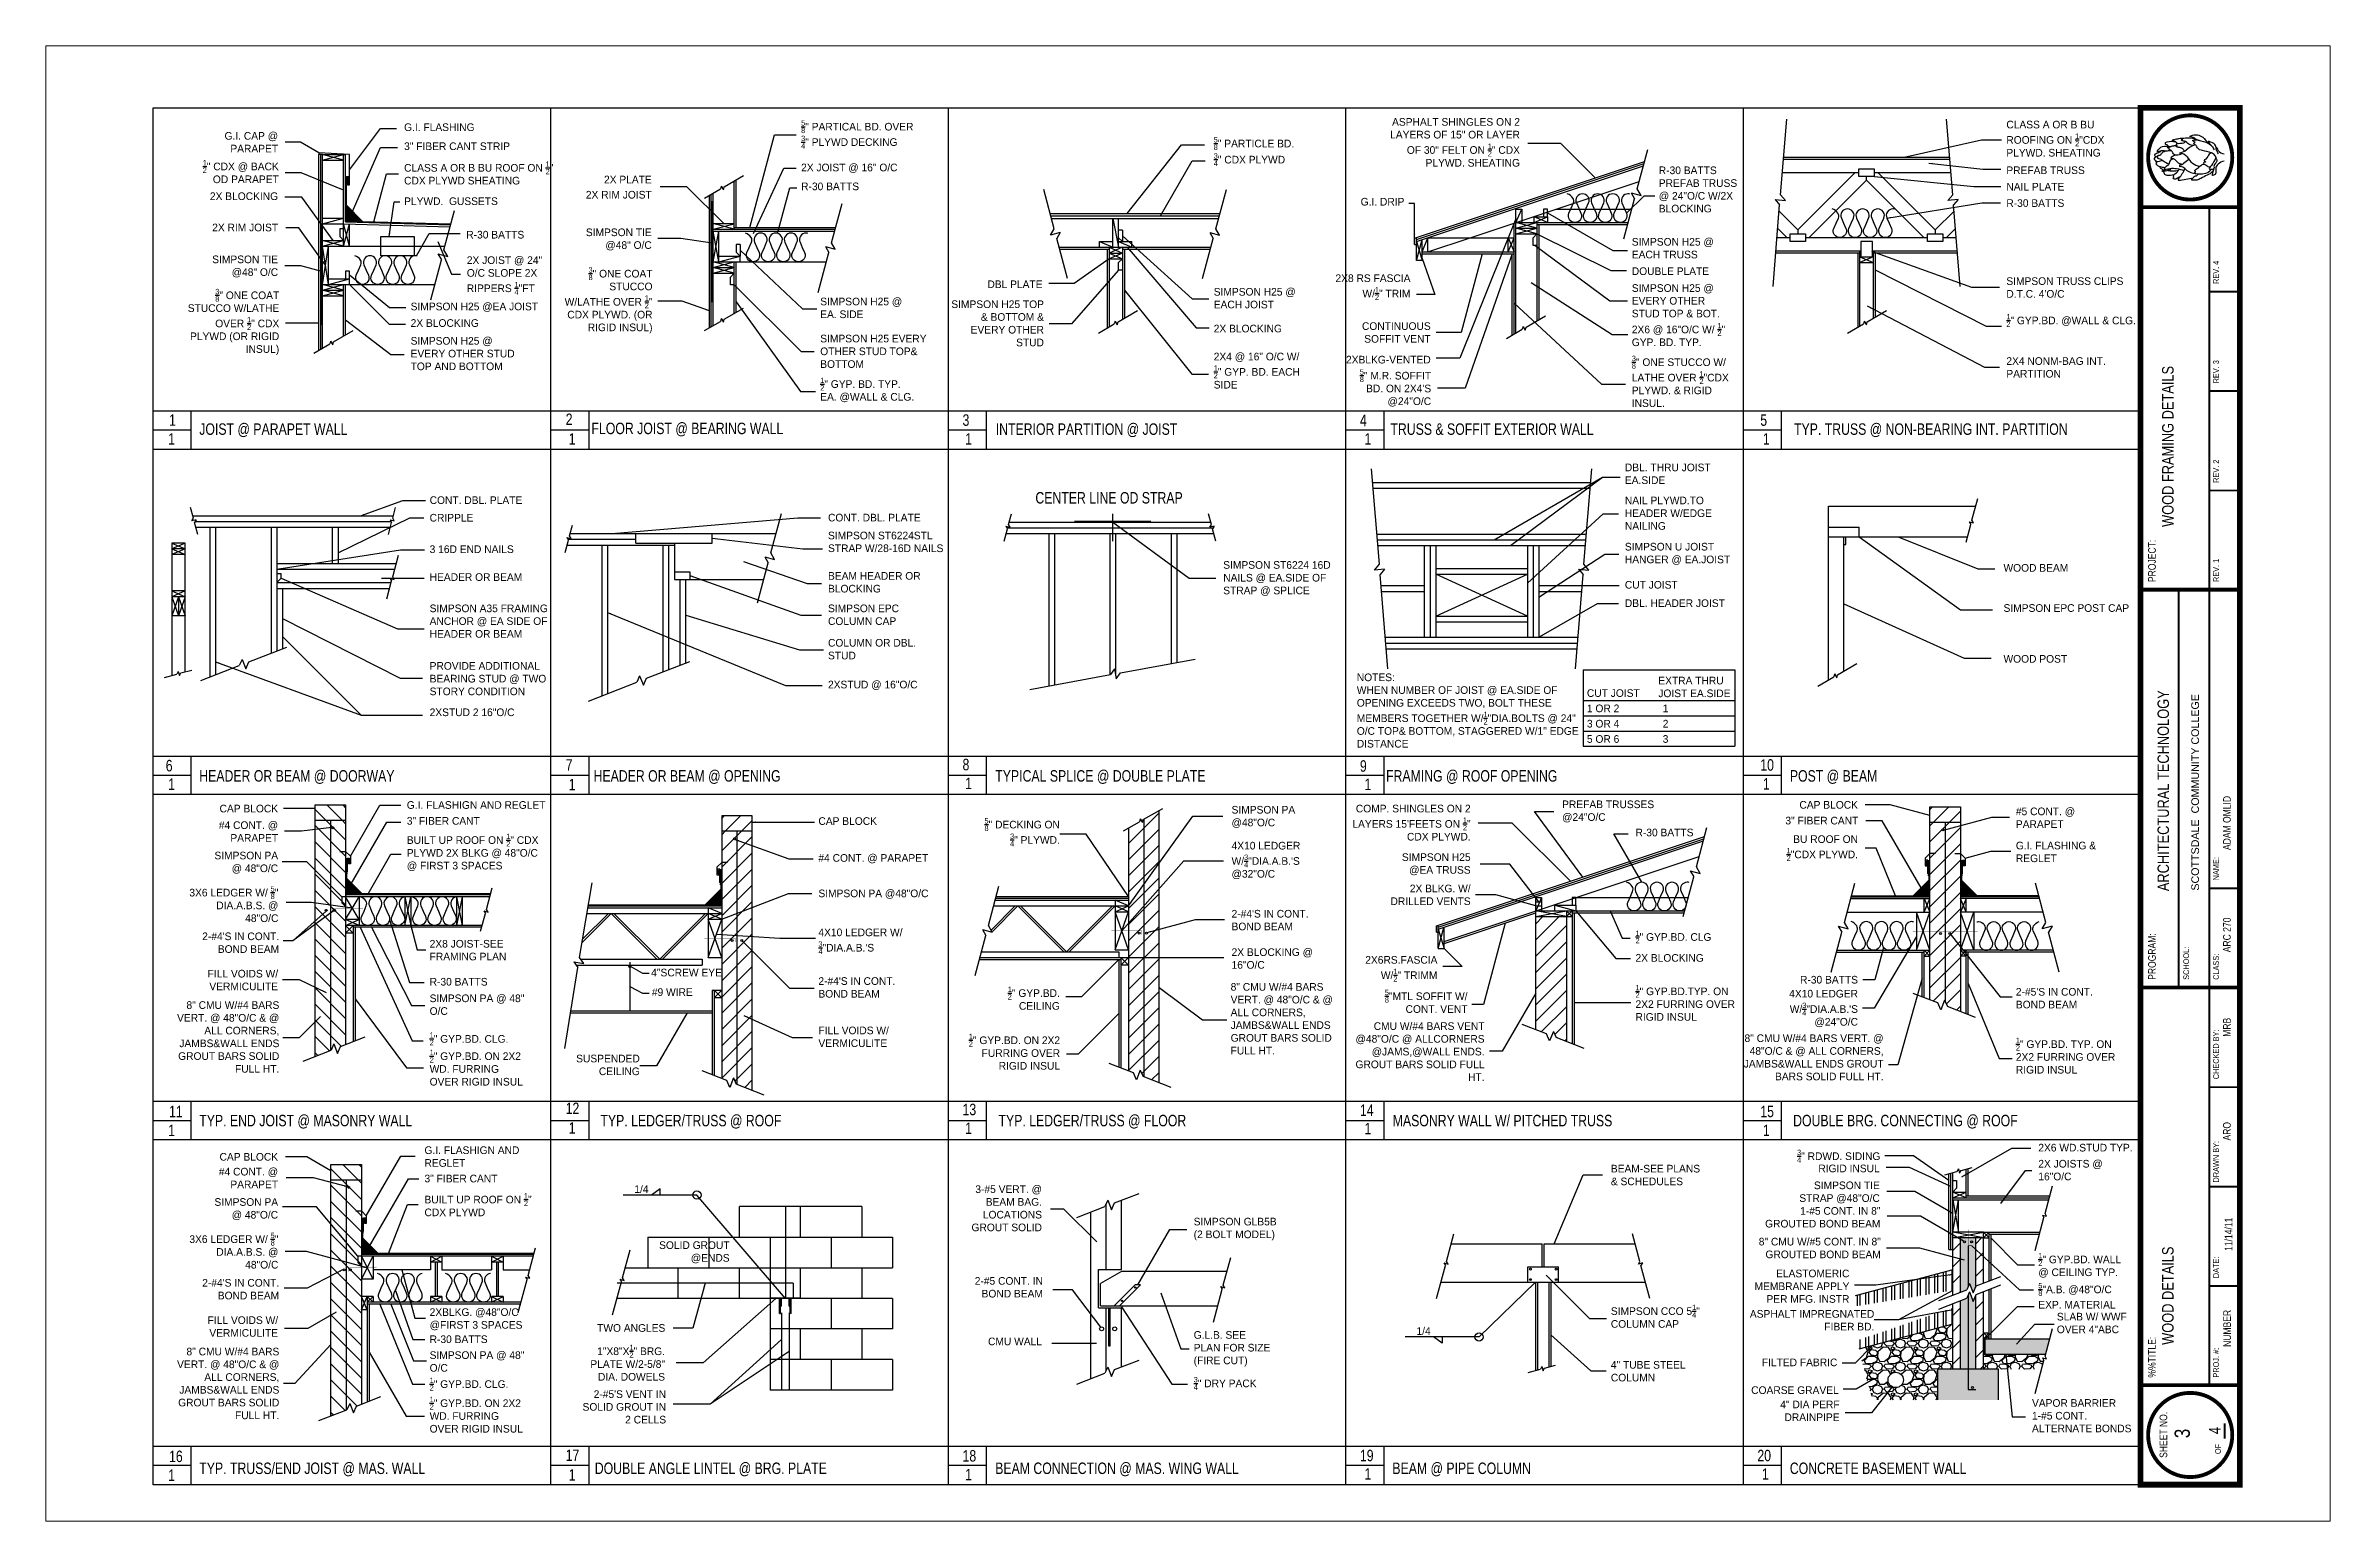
# Paper-space layout '36X24' of a CAD drawing. Header units: inches. Extents: x -1.6 to 35.8, y -0.1 to 24.
# The model-space entities are those that its viewports show. They can reach past a viewport. Long polylines and large blocks are cut down to what shows.
import ezdxf

# ---------------------------------------------------------------- set-up
doc = ezdxf.new("R2010")
doc.units = ezdxf.units.IN
doc.header["$LTSCALE"] = 24
doc.header["$MEASUREMENT"] = 0
doc.linetypes.add('HIDDEN2', pattern=[0.1875, 0.125, -0.0625])
for name, color, linetype in [('DIM', 1, 'Continuous'), ('Insul', 5, 'Continuous'), ('Restroom_mtl stalls', 4, 'Continuous'), ('TEXT', 3, 'Continuous'), ('Titleblock', 7, 'Continuous'), ('Wall_int', 2, 'Continuous')]:
    doc.layers.add(name, color=color, linetype=linetype)
doc.layers.add('Viewport', color=7, linetype='Continuous', plot=False)
doc.styles.add('ARCH16Lg', font='stylu.ttf', dxfattribs={"width": 0.8, "height": 3})
doc.styles.add('DETAIL', font='stylu.ttf', dxfattribs={"height": 2})
doc.styles.add('dim', font='stylu.ttf', dxfattribs={"width": 0.8})
doc.styles.add('title block', font='swissel.ttf', dxfattribs={"width": 0.8})
doc.dimstyles.new('ARCH16', dxfattribs={"dimscale": 16, "dimtxt": 0.09375, "dimasz": 0.0625, "dimexe": 0.0625, "dimexo": 0.0625, "dimgap": 0.03125, "dimtad": 1, "dimdec": 4, "dimzin": 3, "dimdsep": 46, "dimlunit": 4, "dimtxsty": 'dim', "dimblk": 'ARCHTICK', "dimcen": 0.09, "dimdle": 0.0625, "dimclrd": 1, "dimclre": 1, "dimclrt": 3, "dimadec": 0, "dimazin": 0, "dimtfac": 1, "dimtdec": 4, "dimtix": 1, "dimtmove": 2, "dimatfit": 3, "dimfxl": 1, "dimtolj": 1, "dimtzin": 0, "dimarcsym": 0})
pattern_1 = [(135, (10.7155, 2.8712), (-2.12132, -2.12132), [])]
pattern_2 = [(45, (564.734, 0), (2.12132, -2.12132), [])]
pattern_3 = [(135, (14.863, -91.1403), (-2.12132, -2.12132), [])]
pattern_4 = [(45, (880.663, 2.3593), (2.12132, -2.12132), [])]
pattern_5 = [(45, (15.1187, 4.051), (-2.12132, 2.12132), [])]
pattern_6 = [(228.0128, (19.43873, 10.05105), (-47.9999894, -54.00000805), [0.807216, -79.91453]), (184.9697, (18.89873, 9.45105), (72.00000631, 5.99994784), [1.38521, -137.13555]), (132.5104, (17.51873, 9.33105), (59.99994431, -66.00005204), [0.97673, -96.69619]), (267.2737, (15.17873, 7.83105), (5.99997611, 120.00000177), [1.26143, -124.88135]), (292.8337, (15.11873, 6.57105), (-30.00005943, 71.99997847), [1.23693, -122.45624]), (357.2737, (15.59873, 5.43105), (-120.00000177, 5.99997611), [1.26143, -124.88135]), (37.6942, (16.85873, 5.37105), (-78.000044074, -59.99994243), [1.668174, -165.149094]), (72.2553, (18.17873, 6.39105), (42.000064576, 131.99997739), [1.57493, -155.917926]), (121.4296, (18.65873, 7.89105), (-48.0000494, 77.99997022), [1.2657, -125.30444]), (175.2364, (17.99873, 8.97105), (66.00000568, -5.9999492), [1.44499, -70.80458]), (222.3974, (16.55873, 9.09105), (-72.000044106, -65.99995249), [1.86869, -185.00025]), (138.8141, (21.11873, 7.77105), (-42.0000177, 35.9999839), [0.637806, -63.143064]), (171.4692, (20.63873, 8.19105), (77.99998971, -12.00004746), [1.21342, -120.129066]), (225, (19.4387, 8.371), (-7e-16, -6.000002), [0.848526, -7.63675]), (203.1986, (19.0187, 9.09105), (29.9999984, 12.00000795), [0.45695, -45.23769]), (291.8014, (18.5987, 8.911), (-5.9999995, 18.0000016), [0.64622, -31.66477]), (30.9638, (18.8387, 8.3111), (17.9999881, 12.0000149), [1.049574, -33.93614]), (161.5651, (19.7387, 8.851), (12.0000026, -5.9999904), [0.758946, -18.21472]), (16.3895, (15.11873, 8.91105), (60.00001319, 17.99995626), [1.0632, -105.25707]), (70.3462, (16.13873, 9.21105), (-23.99997148, -66.00001281), [0.891966, -88.30445]), (293.1986, (19.7387, 10.05105), (-12.00000795, 29.9999984), [0.91389, -44.78075]), (343.6105, (20.09873, 9.21105), (-60.00001319, 17.99995626), [1.0632, -105.25707]), (339.444, (15.1187, 5.19105), (-30.0000111, 11.999976), [1.02528, -50.238744]), (294.7751, (16.07873, 4.83105), (-29.99995314, 66.00002053), [0.85907, -85.04786]), (66.8014, (19.7987, 4.05105), (12.00000795, 29.9999984), [0.91389, -44.78075]), (17.354, (20.15873, 4.89105), (-78.00001211, -23.99996701), [1.005786, -99.572544]), (69.444, (16.8587, 4.05105), (-11.999976, -30.0000111), [0.51264, -50.751384]), (101.3099, (19.4387, 4.051), (-5.9999858, 24.0000045), [0.30594, -30.288174]), (165.9638, (19.3787, 4.351), (18.0000033, -5.9999883), [1.23693, -23.5017]), (186.009, (18.17873, 4.65105), (59.9999985, 5.9999959), [1.1463, -113.48354]), (303.6901, (18.8387, 7.771), (-6.000008, 11.9999973), [0.86533, -20.767974]), (353.1572, (19.31873, 7.05105), (101.99999619, -12.00004799), [1.510764, -149.56538]), (60.9454, (20.81873, 6.87105), (-24.00000016, -42.0000023), [0.617736, -61.156044]), (90, (21.119, 7.411), (-6, 6), [0.36, -5.64]), (120.2564, (18.05873, 4.83105), (23.99996932, -42.00001474), [0.833544, -82.52112]), (48.0128, (17.63873, 5.55105), (47.9999894, 54.00000805), [1.61443, -79.10731]), (0, (18.719, 6.751), (6, 6), [1.56, -4.44]), (325.3048, (20.27873, 6.75105), (-59.99996555, 42.00005166), [0.948684, -93.919644]), (254.0546, (21.0587, 6.21105), (-5.9999993, -24.0000008), [0.87361, -42.80705]), (207.646, (20.81873, 5.37105), (-113.99997484, -60.00004628), [1.42239, -140.816844]), (175.4261, (19.55873, 4.71105), (-78.00000335, 5.99996881), [1.504794, -148.974444])]

psp = doc.layouts.new('36X24')

msp = doc.modelspace()

# ---------------------------------------------------------------- texts
at = {"color": 3, "char_height": 1.5, "width": 2.3527, "attachment_point": 1, "style": 'dim'}
for insert in [(577.87, 472.02), (577.23, 464.61), (577.5, 447.41), (577.13, 439.17)]:
    msp.add_mtext('\\A1;', dxfattribs=dict(at, insert=insert))
at = {"layer": 'DIM', "color": 3, "char_height": 1.5, "style": 'dim'}
for insert, attachment_point in [((358.77, 564.89), 1), ((356.89, 550.89), 1), ((572.24, 545.54), 1), ((573.47, 539.22), 1), ((318.79, 528.36), 9), ((669.23, 524.34), 1), ((673.86, 521.47), 1), ((468.6, 517.44), 1), ((372.12, 505.81), 1), ((365.45, 469.68), 1), ((461.58, 470.39), 1), ((226.49, 455.71), 1), ((232.1, 457.05), 1), ((360.86, 455.54), 1), ((365.51, 455.54), 1), ((673.14, 455.73), 1), ((417.94, 450.97), 9), ((466.9, 452.6), 1), ((673.01, 450.03), 1), ((232.22, 447.03), 1), ((641.51, 445.58), 9), ((225.75, 439.39), 1), ((232.3, 439.39), 1), ((466.08, 436.43), 1), ((636.19, 439.7), 9), ((672.24, 440.58), 1), ((365.31, 433.88), 1), ((646.92, 425.05), 9), ((672.31, 429.74), 1), ((466.54, 423.23), 1), ((463.76, 387.52), 1), ((572.62, 382.97), 1), ((527.72, 380.09), 9), ((464.37, 371.4), 1), ((539.36, 373.36), 9), ((572.97, 372.97), 1), ((681.57, 372.04), 1), ((537.44, 365.06), 9), ((629.23, 366.7), 9), ((419.59, 363.15), 9), ((463.68, 358.45), 1), ((573.38, 362.48), 1), ((681.43, 363.71), 1), ((681.91, 358.71), 1), ((348.55, 355.46), 1), ((537.42, 356.27), 9), ((573.17, 354.41), 1), ((627.7, 354.87), 9), ((681.65, 355.24), 1), ((347.97, 348.36), 1), ((426.23, 351.98), 9), ((464.41, 350.86), 1), ((525.1, 347.38), 9), ((532.97, 350.95), 9), ((533.45, 350.72), 9), ((347.97, 341.23), 1), ((459.78, 343.02), 1), ((471.79, 340.73), 1), ((348.3, 337.69), 1), ((348.67, 333.76), 1), ((471.3, 334.16), 1), ((575.29, 329.47), 1), ((578.16, 329.47), 1), ((689.98, 331.7), 1), ((471.6, 325.3), 1), ((471.24, 319.03), 1), ((577.72, 320.39), 1), ((319.92, 283.95), 9), ((354.27, 282.41), 1), ((464.99, 284.53), 1), ((211.08, 279.74), 9), ((248.72, 274.84), 1), ((465.36, 279.18), 1), ((212.35, 270.24), 9), ((324.95, 268.97), 9), ((440.3, 271.43), 9), ((465.49, 272.98), 1), ((247.54, 265.15), 1), ((360.21, 267.66), 1), ((465.55, 266.28), 1), ((211.72, 257.47), 9), ((331.89, 262.13), 1), ((205.07, 253.04), 9), ((208.55, 246.6), 9), ((211.61, 247.13), 9), ((465.07, 247.42), 1), ((365.62, 240.81), 1), ((368.27, 240.81), 1), ((474.82, 240.85), 1), ((208.44, 237.61), 9), ((208.51, 225.58), 9)]:
    msp.add_mtext('\\A1;', dxfattribs=dict(at, insert=insert, attachment_point=attachment_point))
at = {"layer": 'DIM', "color": 3, "char_height": 1.5, "width": 1.5446, "style": 'dim'}
for insert, attachment_point in [((557.95, 282.53), 9), ((566.14, 284.08), 1)]:
    msp.add_mtext('\\A1;', dxfattribs=dict(at, insert=insert, attachment_point=attachment_point))
at = {"layer": 'TEXT', "insert": (227.72, 573.1), "char_height": 17.28, "attachment_point": 1}
msp.add_mtext('\\A1;', dxfattribs=at)
at = {"layer": 'TEXT', "char_height": 2, "attachment_point": 1, "style": 'DETAIL'}
for s, width, insert in [('G.I. FLASHING', 22.6291, (253.84, 569.08)), ('\\A1;{\\H0.7x;\\S5/8;}" PARTICAL BD. OVER {\\H0.7x;\\S3/4;}" PLYWD DECKING', 30.4241, (357.66, 569.9)), ('\\A1;\\pxqr;ASPHALT SHINGLES ON 2 LAYERS OF 15" OR LAYER OF 30" FELT ON {\\H0.7x;\\S1/2;}" CDX PLYWD. SHEATING', 34.0072, (511.62, 570.47)), ('\\A1;CLASS A OR B BU ROOFING ON {\\H0.7x;\\S1/2;}"CDX PLYWD. SHEATING', 32.6042, (672.82, 569.77)), ('\\pxqr;G.I. CAP @ PARAPET', 19.3446, (201.55, 566.82)), ('3" FIBER CANT STRIP', 30.0771, (253.84, 564.11)), ('\\A1;{\\H0.7x;\\S5/8;}" PARTICLE BD.', 22.6291, (465.55, 565.49)), ('\\A1;\\pxqr;{\\H0.7x;\\S1/2;}" CDX @ BACK OD PARAPET', 21.4018, (199.67, 559.49)), ('\\A1;CLASS A OR B BU ROOF ON {\\H0.7x;\\S1/2;}" CDX PLYWD SHEATING', 37.8717, (253.84, 559.14)), ('2X JOIST @ 16" O/C', 28.5073, (357.66, 558.55)), ('\\A1;{\\H0.7x;\\S3/4;}" CDX PLYWD', 22.6291, (465.55, 561.28)), ('\\A1;R-30 BATTS PREFAB TRUSS @ 24"O/C W/2X BLOCKING', 22.6291, (581.93, 557.81)), ('\\A1;PREFAB TRUSS', 32.6042, (672.82, 557.83)), ('\\pxqr;2X BLOCKING', 19.3446, (201.55, 551.04)), ('PLYWD.  GUSSETS', 27.5765, (253.84, 549.73)), ('\\pxqr;2X RIM JOIST', 19.3446, (299.26, 551.43)), ('\\pxqr;2X PLATE', 19.3446, (299.26, 555.4)), ('R-30 BATTS', 22.6291, (357.66, 553.61)), ('\\pxqr;G.I. DRIP', 19.3446, (496.07, 549.6)), ('\\A1;NAIL PLATE', 32.6042, (672.82, 553.53)), ('\\A1;R-30 BATTS', 32.6042, (672.82, 549.24)), ('\\pxqr;2X RIM JOIST', 19.3446, (201.55, 542.86)), ('R-30 BATTS', 22.6291, (270.1, 540.98)), ('\\pxqr;SIMPSON TIE @48" O/C', 19.3446, (299.26, 541.6)), ('\\A1;SIMPSON H25 @ EACH TRUSS', 22.6291, (574.88, 539.12)), ('\\pxqr;SIMPSON TIE @48" O/C', 19.3446, (201.55, 534.53)), ('\\A1;2X JOIST @ 24" O/C SLOPE 2X RIPPERS {\\H0.7x;\\S1/4;}"FT', 22.6291, (270.24, 534.32)), ('\\A1;\\pxqr;{\\H0.7x;\\S3/8;}" ONE COAT STUCCO W/LATHE OVER {\\H0.7x;\\S1/2;}" CDX PLYWD (OR RIGID INSUL)', 24.5419, (196.65, 525.81)), ('\\A1;\\pxqr;{\\H0.7x;\\S3/8;}" ONE COAT STUCCO W/LATHE OVER {\\H0.7x;\\S1/2;}" CDX PLYWD. (OR RIGID INSUL)', 22.6424, (296.16, 531.47)), ('\\pxqr;DBL PLATE', 19.3446, (401.44, 528.02)), ('SIMPSON H25 @ EACH JOIST', 23.5384, (465.55, 526.05)), ('\\A1;\\pxqr;2X8 RS FASCIA W/{\\H0.7x;\\S1/2;}" TRIM', 19.8218, (497.19, 529.6)), ('\\A1;SIMPSON H25 @ EVERY OTHER STUD TOP & BOT.', 26.3314, (574.88, 527.03)), ('\\A1;DOUBLE PLATE', 22.6291, (574.88, 531.44)), ("\\A1;SIMPSON TRUSS CLIPS D.T.C. 4'O/C", 32.6042, (672.82, 528.84)), ('SIMPSON H25 @EA JOIST', 38.5585, (255.55, 522.21)), ('SIMPSON H25 @ EA. SIDE', 24.4941, (362.66, 523.51)), ('\\pxqr;SIMPSON H25 TOP & BOTTOM & EVERY OTHER STUD', 26.0582, (395.1, 522.8)), ('2X BLOCKING', 22.6291, (255.55, 517.88)), ('SIMPSON H25 EVERY OTHER STUD TOP& BOTTOM', 30.9502, (362.66, 513.82)), ('2X BLOCKING', 22.6291, (465.55, 516.44)), ('\\pxqr;CONTINUOUS SOFFIT VENT', 19.3446, (502.95, 517.08)), ('\\A1;2X6 @ 16"O/C W/ {\\H0.7x;\\S1/2;}" GYP. BD. TYP.', 24.9851, (574.88, 516.88)), ('\\A1;{\\H0.7x;\\S1/2;}" GYP.BD. @WALL & CLG.', 32.6042, (672.82, 519.23)), ('SIMPSON H25 @ EVERY OTHER STUD TOP AND BOTTOM', 28.5423, (255.55, 513.23)), ('\\A1;2X4 @ 16" O/C W/ {\\H0.7x;\\S1/2;}" GYP. BD. EACH SIDE', 22.6291, (465.55, 509.12)), ('\\pxqr;2XBLKG-VENTED', 19.3446, (502.95, 508.31)), ('\\A1;{\\H0.7x;\\S3/8;}" ONE STUCCO W/ LATHE OVER {\\H0.7x;\\S1/2;}"CDX PLYWD. & RIGID INSUL.', 27.5656, (574.88, 508.32)), ('\\A1;2X4 NONM-BAG INT. PARTITION', 32.6042, (672.82, 507.94)), ('\\A1;{\\H0.7x;\\S1/2;}" GYP. BD. TYP. EA. @WALL & CLG.', 24.9245, (362.66, 502.61)), ('\\A1;\\pxqr;{\\H0.7x;\\S5/8;}" M.R. SOFFIT BD. ON 2X4\'S @24"O/C', 21.4862, (500.92, 504.8)), ('DBL. THRU JOIST EA.SIDE', 24.5489, (573.07, 480.13)), ('CONT. DBL. PLATE', 25.6429, (260.52, 471.57)), ('CRIPPLE', 22.6291, (260.52, 466.98)), ('CONT. DBL. PLATE', 25.5757, (364.69, 467.01)), ('NAIL PLYWD.TO HEADER W/EDGE NAILING', 30.6925, (573.07, 471.5)), ('SIMPSON ST6224STL STRAP W/28-16D NAILS', 31.2957, (364.69, 462.33)), ('3 16D END NAILS', 25.9602, (260.52, 458.75)), ('SIMPSON ST6224 16D NAILS @ EA.SIDE OF STRAP @ SPLICE', 30.9083, (468.04, 454.63)), ('SIMPSON U JOIST HANGER @ EA.JOIST', 29.5406, (573.07, 459.41)), ('HEADER OR BEAM', 26.2774, (260.52, 451.46)), ('BEAM HEADER OR BLOCKING', 26.0957, (364.69, 451.77)), ('CUT JOIST', 22.6291, (573.07, 449.44)), ('WOOD BEAM', 22.6291, (672.08, 453.87)), ('SIMPSON A35 FRAMING ANCHOR @ EA SIDE OF HEADER OR BEAM', 32.1466, (260.52, 443.28)), ('SIMPSON EPC COLUMN CAP', 27.1357, (364.69, 443.28)), ('DBL. HEADER JOIST', 28.0047, (573.07, 444.64)), ('SIMPSON EPC POST CAP', 34.6159, (672.08, 443.37)), ('COLUMN OR DBL. STUD', 29.0424, (364.69, 434.28)), ('PROVIDE ADDITIONAL BEARING STUD @ TWO STORY CONDITION', 31.4598, (260.52, 428.24)), ('\\A1;NOTES:\\PWHEN NUMBER OF JOIST @ EA.SIDE OF OPENING EXCEEDS TWO, BOLT THESE MEMBERS TOGETHER W/{\\H0.7x;\\S1/2;}"DIA.BOLTS @ 24" O/C TOP& BOTTOM, STAGGERED W/1" EDGE DISTANCE', 56.4185, (502.97, 425.25)), ('EXTRA THRU JOIST EA.SIDE', 19.2563, (581.81, 424.4)), ('WOOD POST', 22.6291, (672.08, 430.08)), ('2XSTUD @ 16"O/C', 27.1357, (364.69, 423.36)), ('CUT JOIST', 22.6291, (563.14, 421.13)), ('2XSTUD 2 16"O/C', 25.5206, (260.52, 416.11)), ('3 OR 4', 22.6291, (563.14, 413.13)), ('1 OR 2', 22.6291, (563.14, 417.13)), ('2', 22.6291, (582.96, 413.13)), ('1', 22.6291, (582.96, 417.13)), ('5 OR 6', 22.6291, (563.14, 409.13)), ('3', 22.6291, (582.96, 409.13)), ('\\pxqr;CAP BLOCK', 19.3446, (201.55, 390.94)), ('G.I. FLASHIGN AND REGLET', 37.4615, (254.55, 391.87)), ('SIMPSON PA @48"O/C', 22.6291, (470.22, 390.63)), ('\\A1;\\pxqr;COMP. SHINGLES ON 2 LAYERS 15\'FEETS ON {\\H0.7x;\\S1/2;}" CDX PLYWD.', 31.2143, (501.52, 390.94)), ('PREFAB TRUSSES @24"O/C', 26.5618, (556.65, 392.05)), ('\\pxqr;CAP BLOCK', 19.3446, (614.68, 391.91)), ('#5 CONT. @ PARAPET', 22.6291, (675.31, 390.2)), ('\\pxqr;#4 CONT. @ PARAPET', 19.3446, (201.55, 386.6)), ('3" FIBER CANT', 25.5206, (254.55, 387.72)), ('\\A1;BUILT UP ROOF ON {\\H0.7x;\\S1/2;}" CDX PLYWD 2X BLKG @ 48"O/C @ FIRST 3 SPACES', 36.3201, (254.55, 383.38)), ('CAP BLOCK', 22.6291, (362.18, 387.67)), ('\\A1;\\pxqr;{\\H0.7x;\\S5/8;}" DECKING ON {\\H0.7x;\\S3/4;}" PLYWD.', 19.3446, (405.97, 387.43)), ('R-30 BATTS', 22.6291, (575.85, 384.68)), ('\\pxqr;3" FIBER CANT', 21.0996, (613.01, 387.79)), ('\\A1;\\pxqr;BU ROOF ON {\\H0.7x;\\S1/2;}"CDX PLYWD.', 19.3446, (614.68, 382.95)), ('\\pxqr;SIMPSON PA @ 48"O/C', 19.3446, (201.55, 378.66)), ('#4 CONT. @ PARAPET', 31.3651, (362.18, 378.03)), ('\\A1;4X10 LEDGER W/{\\H0.7x;\\S3/4;}"DIA.A.B.\'S @32"O/C', 22.6291, (470.22, 381.24)), ('\\pxqr;SIMPSON H25 @EA TRUSS', 24.8748, (507.86, 378.24)), ('G.I. FLASHING & REGLET', 22.6291, (675.31, 381.27)), ('\\A1;\\pxqr;3X6 LEDGER W/ {\\H0.7x;\\S5/8;}" DIA.A.B.S. @ 48"O/C', 23.1382, (197.83, 369.64)), ('SIMPSON PA @48"O/C', 31.7291, (362.18, 368.76)), ('\\pxqr;2X BLKG. W/ DRILLED VENTS', 24.8749, (507.86, 370.05)), ('\\A1;4X10 LEDGER W/ {\\H0.7x;\\S3/4;}"DIA.A.B.\'S', 26.8151, (362.18, 358.57)), ("2-#4'S IN CONT. BOND BEAM", 22.6291, (470.22, 363.44)), ("\\pxqr;2-#4'S IN CONT. BOND BEAM", 22.5929, (198.58, 357.54)), ('2X8 JOIST-SEE FRAMING PLAN', 25.5206, (260.52, 355.59)), ('2X BLOCKING @ 16"O/C', 22.6291, (470.22, 353.4)), ('\\A1;{\\H0.7x;\\S1/2;}" GYP.BD. CLG', 22.6291, (575.85, 358.04)), ('\\pxqr;FILL VOIDS W/ VERMICULITE', 19.3446, (201.55, 347.77)), ('4"SCREW EYE', 22.6291, (318.45, 348.06)), ('\\A1;\\pxqr;2X6RS.FASCIA W/{\\H0.7x;\\S1/2;}" TRIMM', 19.3446, (504.71, 351.38)), ('2X BLOCKING', 22.6291, (575.85, 351.89)), ('SIMPSON PA @ 48" O/C', 25.5206, (260.52, 341.33)), ('R-30 BATTS', 25.5206, (260.52, 345.66)), ('#9 WIRE', 22.6291, (318.63, 342.95)), ("2-#4'S IN CONT. BOND BEAM", 22.6291, (362.18, 345.84)), ('\\A1;\\pxqr;{\\H0.7x;\\S1/2;}" GYP.BD. CEILING', 19.3446, (405.97, 343.37)), ('\\pxql;8" CMU W/#4 BARS VERT. @ 48"O/C & @ ALL CORNERS, JAMBS&WALL ENDS GROUT BARS SOLID FULL HT.', 31.3259, (469.98, 344.32)), ('\\A1;\\pxqr;{\\H0.7x;\\S5/8;}"MTL SOFFIT W/ CONT. VENT', 21.683, (510.24, 342.55)), ('\\A1;{\\H0.7x;\\S1/2;}" GYP.BD.TYP. ON 2X2 FURRING OVER RIGID INSUL', 26.4997, (575.85, 343.83)), ('\\A1;\\pxqr;4X10 LEDGER W/{\\H0.7x;\\S3/4;}"DIA.A.B.\'S @24"O/C', 19.3446, (614.68, 342.54)), ('\\pxqr;R-30 BATTS', 19.3446, (614.68, 346.19)), ("2-#5'S IN CONT. BOND BEAM", 22.6291, (675.31, 343.03)), ('\\pxqr;8" CMU W/#4 BARS VERT. @ 48"O/C & @ ALL CORNERS, JAMBS&WALL ENDS GROUT BARS SOLID FULL HT.', 31.3259, (189.89, 339.56)), ('\\A1;{\\H0.7x;\\S1/2;}" GYP.BD. CLG.', 25.5206, (260.52, 331.4)), ('FILL VOIDS W/ VERMICULITE', 22.6291, (362.18, 332.93)), ('\\A1;\\pxqr;{\\H0.7x;\\S1/2;}" GYP.BD. ON 2X2 FURRING OVER RIGID INSUL', 25.2134, (400.16, 331.04)), ('\\pxqr;CMU W/#4 BARS VENT @48"O/C @ ALLCORNERS @JAMS,@WALL ENDS. GROUT BARS SOLID FULL HT.', 36.3512, (500.02, 334.06)), ('\\pxqr;8" CMU W/#4 BARS VERT. @ 48"O/C & @ ALL CORNERS, JAMBS&WALL ENDS GROUT BARS SOLID FULL HT.', 36.7526, (603.96, 330.89)), ('\\A1;{\\H0.7x;\\S1/2;}" GYP.BD. TYP. ON 2X2 FURRING OVER RIGID INSUL', 25.565, (675.31, 330.02)), ('\\A1;{\\H0.7x;\\S1/2;}" GYP.BD. ON 2X2 WD. FURRING OVER RIGID INSUL', 25.5206, (260.52, 326.88)), ('\\pxqr;SUSPENDED CEILING', 19.7086, (295.77, 325.58)), ('\\pxqr;CAP BLOCK', 19.3446, (201.55, 299.88)), ('G.I. FLASHIGN AND REGLET', 28.3546, (259.17, 301.62)), ('\\A1;\\pxqr;{\\H0.7x;\\S3/4;}" RDWD. SIDING', 25.5041, (614.37, 300.73)), ('2X6 WD.STUD TYP.', 26.0638, (681.18, 302.28)), ('\\pxqr;#4 CONT. @ PARAPET', 19.3446, (201.55, 296.01)), ('3" FIBER CANT', 25.5206, (259.17, 294.21)), ('\\A1;BEAM-SEE PLANS & SCHEDULES', 25.0568, (569.4, 296.79)), ('\\pxqr;RIGID INSUL', 25.3348, (614.37, 296.85)), ('2X JOISTS @ 16"O/C', 24.4785, (681.18, 298.08)), ('\\pxqr;SIMPSON PA @ 48"O/C', 19.3446, (201.55, 288.07)), ('\\A1;BUILT UP ROOF ON {\\H0.7x;\\S1/2;}" CDX PLYWD ', 30.0781, (259.17, 289.39)), ('\\pxqr;1/4', 19.3446, (298.42, 291.43)), ('\\pxqr;3-#5 VERT. @ BEAM BAG. LOCATIONS GROUT SOLID', 19.3446, (401.3, 291.43)), ('\\pxqr;SIMPSON TIE STRAP @48"O/C', 25.3703, (614.37, 292.43)), ('SIMPSON GLB5B (2 BOLT MODEL)', 24.1518, (460.31, 282.95)), ('\\pxqr;1-#5 CONT. IN 8" GROUTED BOND BEAM', 32.0654, (607.84, 285.74)), ('\\A1;\\pxqr;3X6 LEDGER W/ {\\H0.7x;\\S5/8;}" DIA.A.B.S. @ 48"O/C', 23.1382, (197.83, 279.04)), ('\\pxqr;SOLID GROUT @ENDS', 19.3446, (319.61, 276.79)), ('\\pxqr;8" CMU W/#5 CONT. IN 8" GROUTED BOND BEAM', 34.8774, (605.12, 277.71)), ('\\pxqr;ELASTOMERIC MEMBRANE APPLY PER MFG. INSTR', 26.6597, (605.12, 269.39)), ('\\A1;{\\H0.7x;\\S1/2;}" GYP.BD. WALL @ CEILING TYP.', 22.6291, (681.18, 273.73)), ("\\pxqr;2-#4'S IN CONT. BOND BEAM", 22.5929, (198.58, 266.95)), ('\\pxqr;2-#5 CONT. IN BOND BEAM', 20.4362, (400.46, 267.44)), ('\\A1;{\\H0.7x;\\S5/8;}"A.B. @48"O/C', 22.6291, (681.18, 265.9)), ('\\pxqr;FILL VOIDS W/ VERMICULITE', 19.3446, (201.55, 257.18)), ('2XBLKG. @48"O/C @FIRST 3 SPACES', 25.5206, (260.52, 259.28)), ('\\A1;SIMPSON CCO 5{\\H0.7x;\\S1/4;}" COLUMN CAP', 25.7504, (569.4, 260.22)), ('\\pxqr;ASPHALT IMPREGNATED FIBER BD.', 33.1767, (605.12, 258.82)), ('EXP. MATERIAL', 22.6291, (681.18, 261.22)), ('SLAB W/ WWF OVER 4"ABC', 22.6291, (686.03, 258.1)), ('R-30 BATTS', 25.5206, (260.52, 252.19)), ('\\pxqr;TWO ANGLES', 19.3446, (302.8, 255.14)), ('\\pxqr;CMU WALL', 19.3446, (401.3, 251.62)), ('G.L.B. SEE PLAN FOR SIZE (FIRE CUT)', 20.5688, (460.31, 253.32)), ('\\pxqr;1/4', 19.3446, (502.94, 254.33)), ('\\pxqr;8" CMU W/#4 BARS VERT. @ 48"O/C & @ ALL CORNERS, JAMBS&WALL ENDS GROUT BARS SOLID FULL HT.', 31.3259, (189.89, 248.97)), ('SIMPSON PA @ 48" O/C', 25.5206, (260.52, 248.04)), ('\\A1;\\pxqr;1"X8"X{\\H0.7x;\\S1/2;}" BRG. PLATE W/2-5/8" DIA. DOWELS', 21.7715, (300.3, 249.73)), ('\\A1;4" TUBE STEEL COLUMN', 22.6291, (569.4, 245.5)), ('\\pxqr;FILTED FABRIC', 19.3446, (609.29, 246.14)), ('\\A1;{\\H0.7x;\\S1/2;}" GYP.BD. CLG.', 25.5206, (260.52, 241.14)), ('\\A1;{\\H0.7x;\\S3/4;}" DRY PACK', 22.6291, (460.31, 241.32)), ('\\A1;{\\H0.7x;\\S1/2;}" GYP.BD. ON 2X2 WD. FURRING OVER RIGID INSUL', 25.5206, (260.52, 236.15)), ("\\pxqr;2-#5'S VENT IN SOLID GROUT IN 2 CELLS", 22.7049, (299.65, 237.84)), ('\\pxqr;COARSE GRAVEL', 23.8667, (605.12, 238.88)), ('\\pxqr;4" DIA PERF DRAINPIPE', 19.3446, (609.87, 235.14)), ('VAPOR BARRIER 1-#5 CONT. ALTERNATE BONDS', 26.0407, (679.53, 235.53))]:
    msp.add_mtext_dynamic_manual_height_columns(s, width=width, gutter_width=10, heights=[0], dxfattribs=dict(at, insert=insert))
at = {"layer": 'TEXT', "color": 3, "char_height": 1.5, "style": 'dim'}
for insert, attachment_point in [((220.86, 565.38), 1), ((256.31, 563.45), 9)]:
    msp.add_mtext('\\A1;', dxfattribs=dict(at, insert=insert, attachment_point=attachment_point))
at = {"layer": 'TEXT', "char_height": 3, "attachment_point": 1, "style": 'ARCH16Lg'}
for s, insert, width in [('1', (192.38, 493.01), 5.3292), ('JOIST @ PARAPET WALL', (200.28, 490.65), 115.1454), ('2', (296.09, 493.21), 5.3292), ('FLOOR JOIST @ BEARING WALL', (302.84, 490.83), 115.1454), ('3', (399.87, 493.01), 5.3292), ('INTERIOR PARTITION @ JOIST', (408.55, 490.65), 115.1454), ('4', (503.78, 492.91), 5.3292), ('TRUSS & SOFFIT EXTERIOR WALL', (511.76, 490.65), 115.1454), ('5', (608.48, 493.01), 5.3292), ('TYP. TRUSS @ NON-BEARING INT. PARTITION', (617.3, 490.65), 115.1454), ('1', (192.16, 488.08), 14.7496), ('1', (296.88, 488.08), 14.7496), ('1', (400.57, 488.08), 14.7496), ('1', (504.98, 488.08), 14.7496), ('1', (609.17, 488.08), 14.7496), ('CENTER LINE OD STRAP', (418.92, 472.69), 115.1454), ('6', (191.51, 402.66), 5.3292), ('7', (296.09, 402.84), 5.3292), ('8', (399.87, 402.95), 5.3292), ('9', (503.78, 402.57), 5.3292), ('10', (608.48, 402.84), 5.3292), ('1', (192.16, 397.81), 14.7496), ('HEADER OR BEAM @ DOORWAY', (200.28, 399.98), 115.1454), ('1', (296.88, 397.71), 14.7496), ('HEADER OR BEAM @ OPENING', (303.39, 399.98), 115.1454), ('1', (400.57, 398.02), 14.7496), ('TYPICAL SPLICE @ DOUBLE PLATE', (408.43, 399.98), 115.1454), ('1', (504.98, 397.75), 14.7496), ('FRAMING @ ROOF OPENING', (510.62, 399.98), 115.1454), ('1', (609.17, 397.92), 14.7496), ('POST @ BEAM', (616.21, 399.98), 115.1454), ('11', (192.38, 312.23), 5.3292), ('12', (296.09, 313.06), 5.3292), ('13', (399.87, 312.77), 5.3292), ('14', (503.78, 312.58), 5.3292), ('15', (608.48, 312.24), 5.3292), ('1', (192.16, 307.3), 14.7496), ('TYP. END JOIST @ MASONRY WALL', (200.28, 309.86), 115.1454), ('1', (296.88, 307.93), 14.7496), ('TYP. LEDGER/TRUSS @ ROOF', (305.18, 309.86), 115.1454), ('1', (400.57, 307.85), 14.7496), ('TYP. LEDGER/TRUSS @ FLOOR', (409.28, 309.86), 115.1454), ('1', (504.98, 307.76), 14.7496), ('MASONRY WALL W/ PITCHED TRUSS', (512.36, 309.86), 115.1454), ('1', (609.17, 307.31), 14.7496), ('DOUBLE BRG. CONNECTING @ ROOF', (617.07, 309.86), 115.1454), ('16', (192.38, 222.07), 5.3292), ('17', (296.09, 222.35), 5.3292), ('18', (399.87, 222.22), 5.3292), ('19', (503.78, 222.29), 5.3292), ('20', (607.72, 222.29), 5.3292), ('1', (192.16, 217.14), 14.7496), ('TYP. TRUSS/END JOIST @ MAS. WALL', (200.28, 218.95), 115.1454), ('1', (296.88, 217.22), 14.7496), ('DOUBLE ANGLE LINTEL @ BRG. PLATE', (303.71, 218.95), 115.1454), ('1', (400.57, 217.29), 14.7496), ('BEAM CONNECTION @ MAS. WING WALL', (408.41, 218.95), 115.1454), ('1', (504.98, 217.46), 14.7496), ('BEAM @ PIPE COLUMN', (512.26, 218.95), 115.1454), ('1', (608.92, 217.46), 14.7496), ('CONCRETE BASEMENT WALL', (616.2, 218.95), 115.1454)]:
    msp.add_mtext(s, dxfattribs=dict(at, insert=insert, width=width))
at = {"layer": 'Titleblock', "style": 'title block', "width": 0.8}
for s, height, p in [('WOOD FRAMING DETAILS', 3, (716.55, 463.57)), ('ARCHITECTURAL TECHNOLOGY ', 3, (715.35, 368.34)), ('ADAM OMLID', 2, (731.49, 379.09)), ('ARC 270', 2, (731.49, 352.37)), ('MRB', 2, (731.49, 330.27)), ('ARO', 2, (731.49, 303.15)), ('11/14/11', 2, (731.92, 274.29)), ('WOOD DETAILS', 3, (716.55, 249.72)), ('NUMBER', 2, (731.55, 249.19)), ('3', 4, (720.81, 225.31)), ('4', 3, (728.83, 226.38))]:
    msp.add_text(s, height=height, rotation=90, dxfattribs=at).set_placement(p)
at = {"layer": 'Titleblock', "style": 'title block'}
msp.add_text('SCOTTSDALE  COMMUNITY COLLEGE', height=2, rotation=90, dxfattribs=at).set_placement((723.19, 368.48))

# ---------------------------------------------------------------- blocks, each defined once
blk = doc.blocks.new('title block 3624')
at = {"layer": 'Restroom_mtl stalls', "color": 7, "const_width": 0.0938}
blk.add_lwpolyline([(32.625, 23.25), (34.25, 23.25), (34.25, 0.75), (32.625, 0.75)], close=True, dxfattribs=at)
at = {"layer": 'Restroom_mtl stalls', "color": 7, "const_width": 0.0625}
for points in [[(32.75, 22.438, 1), (34.125, 22.438, 1.001034)], [(32.75, 1.562, 1), (34.125, 1.562, 1.001034)]]:
    blk.add_lwpolyline(points, format="xyb", close=True, dxfattribs=at)
at = {"layer": 'Restroom_mtl stalls', "color": 7}
for points, const_width in [([(32.625, 21.625), (34.25, 21.625)], 0.0625), ([(33.75, 21.625), (33.75, 2.375)], 0.0312), ([(33.75, 20.246), (34.25, 20.246)], 0.0312), ([(33.75, 18.621), (34.25, 18.621)], 0.0312), ([(33.75, 16.996), (34.25, 16.996)], 0.0312), ([(32.625, 15.375), (34.25, 15.375)], 0.0625), ([(33.25, 15.375), (33.25, 8.875)], 0.0312), ([(33.75, 10.496), (34.25, 10.496)], 0.0312), ([(32.625, 8.875), (34.25, 8.875)], 0.0625), ([(33.75, 7.246), (34.25, 7.246)], 0.0312), ([(33.75, 5.621), (34.25, 5.621)], 0.0312), ([(33.75, 3.996), (34.25, 3.996)], 0.0312), ([(32.625, 2.375), (34.25, 2.375)], 0.0625)]:
    blk.add_lwpolyline(points, dxfattribs=dict(at, const_width=const_width))
at = {"layer": 'Restroom_mtl stalls', "const_width": 0.0312}
blk.add_lwpolyline([(34, 1.5), (34, 1.75)], dxfattribs=at)
at = {"layer": 'Restroom_mtl stalls', "style": 'title block', "width": 0.8}
for s, height, p in [('REV. 4', 0.0938, (33.906, 20.371)), ('REV. 3', 0.0938, (33.906, 18.746)), ('REV. 2', 0.0938, (33.906, 17.121)), ('PROJECT:', 0.125, (32.875, 15.5)), ('REV. 1', 0.0938, (33.906, 15.5)), ('NAME:', 0.0938, (33.906, 10.625)), ('PROGRAM:', 0.125, (32.875, 9)), ('SCHOOL:', 0.0938, (33.419, 9)), ('CLASS:', 0.0938, (33.906, 9)), ('CHECKED BY:', 0.09375, (33.906, 7.375)), ('DRAWN BY:', 0.0938, (33.906, 5.688)), ('DATE:', 0.0938, (33.906, 4.125)), ('%%TITLE:', 0.125, (32.875, 2.5)), ('PROJ. #:', 0.0938, (33.906, 2.5)), ('SHEET NO.', 0.125, (33.062, 1.188)), ('OF', 0.0938, (33.938, 1.25))]:
    blk.add_text(s, height=height, rotation=90, dxfattribs=at).set_placement(p)
blk = doc.blocks.new('_ArchTick')
at = {"color": 0, "linetype": 'ByBlock', "const_width": 0.15}
blk.add_lwpolyline([(-0.5, -0.5), (0.5, 0.5)], dxfattribs=at)

# ---------------------------------------------------------------- hatches: boundary and pattern name
h = msp.add_hatch()
h.set_pattern_fill('ANSI31', color=1, angle=90, style=0)
h.set_pattern_definition([(135, (15.16945, 4.06464), (-0.088388348, -0.088388348), [])])
h.paths.add_polyline_path([(238.53, 547.56), (238.53, 543.31), (242.9, 543.19)])
h = msp.add_hatch()
h.set_pattern_fill('ANSI31', color=1, scale=24, angle=90, style=0)
h.set_pattern_definition(pattern_1)
h.paths.add_polyline_path([(238.56, 390.89), (230.56, 390.89), (230.56, 386.89), (238.56, 386.89)])
h = msp.add_hatch()
h.set_pattern_fill('ANSI31', color=1, scale=24, angle=90, style=0)
h.set_pattern_definition([(45, (671.113, 1.9586), (2.12132, -2.12132), [])])
h.paths.add_polyline_path([(451.27, 389.44), (447.14, 387.06), (446.93, 386.28), (446.36, 387.26), (446.16, 386.49), (443.27, 384.82), (443.27, 321.33), (444.58, 320.82), (445.38, 319), (446.35, 321.5), (447.07, 319.85), (451.27, 318.22)])
h = msp.add_hatch()
h.set_pattern_fill('ANSI31', color=1, scale=24, angle=90, style=0)
h.set_pattern_definition(pattern_4)
h.paths.add_polyline_path([(652.82, 390.38), (660.82, 390.38), (660.82, 386.38), (652.82, 386.38)])
h = msp.add_hatch()
h.set_pattern_fill('ANSI31', color=1, scale=24, angle=90, style=0)
h.set_pattern_definition(pattern_1)
h.paths.add_polyline_path([(238.56, 386.89), (230.56, 386.89), (230.56, 325.14), (234.76, 326.77), (235.48, 328.41), (236.45, 325.92), (237.25, 327.73), (238.56, 328.24)])
h = msp.add_hatch()
h.set_pattern_fill('ANSI31', color=1, scale=24, angle=90, style=0)
h.set_pattern_definition(pattern_2)
h.paths.add_polyline_path([(336.89, 388.02), (344.89, 388.02), (344.89, 384.02), (336.89, 384.02)])
h = msp.add_hatch()
h.set_pattern_fill('ANSI31', color=1, scale=24, angle=90, style=0)
h.set_pattern_definition(pattern_2)
h.paths.add_polyline_path([(336.89, 384.02), (344.89, 384.02), (344.89, 316.26), (340.69, 317.89), (339.97, 319.54), (339, 317.04), (338.2, 318.86), (336.89, 319.37)])
h = msp.add_hatch()
h.set_pattern_fill('ANSI31', color=1, scale=24, angle=90, style=0)
h.set_pattern_definition(pattern_4)
h.paths.add_polyline_path([(652.82, 339.93), (654.9, 339.12), (655.69, 337.31), (656.66, 339.8), (657.39, 338.15), (660.82, 336.82), (660.82, 386.38), (652.82, 386.38)])
h = msp.add_hatch()
h.set_pattern_fill('ANSI31', color=1, angle=90, style=0)
h.set_pattern_definition([(135, (10.71547, 2.8712), (-0.088388348, -0.088388348), [])])
h.paths.add_polyline_path([(238.56, 371.63), (238.56, 367.39), (242.81, 367.39)])
h = msp.add_hatch()
h.set_pattern_fill('ANSI31', color=1, angle=90, style=0)
h.set_pattern_definition([(45, (880.66313, 2.35929), (0.088388348, -0.088388348), [])])
h.paths.add_polyline_path([(652.82, 371.12), (652.82, 366.88), (648.57, 366.88)])
h = msp.add_hatch()
h.set_pattern_fill('ANSI31', color=1, angle=90, style=0)
h.set_pattern_definition([(135, (432.96806, 2.35929), (-0.088388348, -0.088388348), [])])
h.paths.add_polyline_path([(660.82, 371.12), (660.82, 366.88), (665.06, 366.88)])
h = msp.add_hatch()
h.set_pattern_fill('ANSI31', color=1, angle=90, style=0)
h.set_pattern_definition([(45, (564.73413, 0), (0.088388348, -0.088388348), [])])
h.paths.add_polyline_path([(336.89, 368.76), (336.89, 364.52), (332.64, 364.52)])
h = msp.add_hatch()
h.set_pattern_fill('ANSI31', color=1, scale=24, style=0)
h.set_pattern_definition([(45, (20.2587, 0), (-2.12132, 2.12132), [])])
h.paths.add_polyline_path([(557.78, 361.68), (549.78, 361.68), (549.78, 332.1), (552.59, 331.01), (553.39, 329.2), (554.36, 331.69), (555.09, 330.04), (557.78, 329)])
h = msp.add_hatch()
h.set_pattern_fill('ANSI31', color=1, scale=24, angle=90, style=0)
h.set_pattern_definition(pattern_3)
h.paths.add_polyline_path([(242.71, 296.88), (234.71, 296.88), (234.71, 292.88), (242.71, 292.88)])
h = msp.add_hatch()
h.set_pattern_fill('ANSI31', color=1, scale=24, angle=90, style=0)
h.set_pattern_definition(pattern_3)
h.paths.add_polyline_path([(242.71, 292.88), (234.71, 292.88), (234.71, 231.12), (238.9, 232.75), (239.63, 234.4), (240.6, 231.91), (241.4, 233.72), (242.71, 234.23)])
h = msp.add_hatch()
h.set_pattern_fill('ANSI31', color=1, angle=90, style=0)
h.set_pattern_definition([(135, (14.8629, -91.14032), (-0.088388348, -0.088388348), [])])
h.paths.add_polyline_path([(242.71, 277.62), (242.71, 273.38), (246.95, 273.38)])
h = msp.add_hatch()
h.set_pattern_fill('ANSI31', color=1, scale=24, style=0)
h.set_pattern_definition(pattern_5)
h.paths.add_polyline_path([(658.81, 262.72), (660.81, 263.5), (660.81, 277.67), (658.81, 277.67)])
h.paths.add_polyline_path([(660.81, 261.28), (658.81, 260.5), (658.81, 243.33), (660.81, 243.33)])
h = msp.add_hatch(color=9)
h.paths.add_polyline_path([(661.61, 276.68, -1), (662.11, 276.68, -1)], flags=16)
h.paths.add_polyline_path([(660.81, 263.5), (662.47, 264.14), (662.81, 264.91), (662.81, 277.67), (660.81, 277.67)])
h.paths.add_polyline_path([(662.47, 261.93), (660.81, 261.28), (660.81, 243.33), (662.81, 243.33), (662.81, 262.69)])
h = msp.add_hatch(color=9)
h.paths.add_polyline_path([(663.5, 276.68, -1), (664, 276.68, -1)], flags=16)
h.paths.add_polyline_path([(662.81, 264.91), (663.2, 265.79), (664.17, 263.3), (664.81, 264.75), (664.81, 277.67), (662.81, 277.67)])
h.paths.add_polyline_path([(663.2, 263.58), (662.81, 262.69), (662.81, 243.33), (664.81, 243.33), (664.81, 262.54), (664.17, 261.08)])
h = msp.add_hatch()
h.set_pattern_fill('ANSI31', color=1, scale=24, style=0)
h.set_pattern_definition(pattern_5)
h.paths.add_polyline_path([(664.81, 264.75), (664.96, 265.11), (666.81, 265.83), (666.81, 277.67), (664.81, 277.67)])
h.paths.add_polyline_path([(664.96, 262.9), (664.81, 262.54), (664.81, 243.33), (666.81, 243.33), (666.81, 263.61)])
h = msp.add_hatch()
h.set_pattern_fill('ANSI32', color=1, scale=6, angle=45, style=0)
h.set_pattern_definition([(90, (15.1187, 4.051), (-2.25, 4e-16), []), (90, (15.8687, 4.801), (-2.25, 4e-16), [])])
h.paths.add_polyline_path([(658.81, 259.4), (634.09, 250.91), (634.25, 248.59), (658.81, 255.17)])
h.paths.add_polyline_path([(633.45, 259.83), (658.81, 263.96), (658.81, 269.36), (633.25, 262.51)])
h = msp.add_hatch()
h.set_pattern_fill('GRAVEL', color=1, scale=6, style=0)
h.set_pattern_definition(pattern_6)
edge = h.paths.add_edge_path()
edge.add_arc((643.89, 240.54), 2, 0, 360)
h.paths.add_polyline_path([(658.81, 255.17), (634.25, 248.59), (637.81, 235.33), (654.81, 235.33), (654.81, 243.33), (658.81, 243.33)])
msp.add_hatch(color=9).paths.add_polyline_path([(684.16, 251.33), (667.31, 251.33), (667.31, 247.33), (683.09, 247.33)])
h = msp.add_hatch()
h.set_pattern_fill('GRAVEL', color=1, scale=6, style=0)
h.set_pattern_definition(pattern_6)
h.paths.add_polyline_path([(682.64, 245.64), (682.24, 246.33), (683.34, 246.04), (682.93, 246.74), (683.09, 247.33), (666.81, 247.33), (666.81, 243.33), (670.81, 243.33), (682.02, 243.33)])
h = msp.add_hatch(color=9)
h.paths.add_polyline_path([(654.81, 243.33), (654.81, 235.33), (670.81, 235.33), (670.81, 243.33)])
h.paths.add_polyline_path([(664.19, 238.6, -1), (663.69, 238.6, -1)], flags=16)
at = {"layer": 'TEXT'}
msp.add_hatch(color=8, dxfattribs=at).paths.add_polyline_path([(667.31, 251.33), (666.81, 251.33), (666.81, 247.33), (667.31, 247.33)])

# ---------------------------------------------------------------- linework, layer by layer
for p, q in [((188.2, 573.16), (707.9, 573.16)), ((188.2, 213.16), (188.2, 573.16)), ((292.14, 573.16), (292.14, 213.16)), ((396.08, 573.16), (396.08, 213.16)), ((500.02, 573.16), (500.02, 213.16)), ((603.96, 573.16), (603.96, 213.16)), ((707.9, 573.16), (707.9, 213.16)), ((334.44, 548.72), (334.44, 522.35)), ((232.29, 542.81), (232.29, 516.44)), ((188.2, 493.92), (707.9, 493.92)), ((198.2, 483.92), (198.2, 493.92)), ((302.14, 493.92), (302.14, 483.92)), ((406.08, 493.92), (406.08, 483.92)), ((510.02, 493.92), (510.02, 483.92)), ((613.96, 493.92), (613.96, 483.92)), ((188.2, 488.92), (198.2, 488.92)), ((188.2, 483.92), (707.9, 483.92)), ((292.14, 488.92), (302.14, 488.92)), ((396.08, 488.92), (406.08, 488.92)), ((500.02, 488.92), (510.02, 488.92)), ((603.96, 488.92), (613.96, 488.92)), ((449.13, 464.96), (429.13, 464.96)), ((188.2, 403.67), (707.9, 403.67)), ((198.2, 393.67), (198.2, 403.67)), ((302.14, 403.67), (302.14, 393.67)), ((406.08, 403.67), (406.08, 393.67)), ((510.02, 403.67), (510.02, 393.67)), ((613.96, 403.67), (613.96, 393.67)), ((188.2, 398.67), (198.2, 398.67)), ((292.14, 398.67), (302.14, 398.67)), ((396.08, 398.67), (406.08, 398.67)), ((500.02, 398.67), (510.02, 398.67)), ((603.96, 398.67), (613.96, 398.67)), ((188.2, 393.67), (707.9, 393.67)), ((230.56, 325.14), (230.56, 390.89)), ((230.56, 390.89), (238.56, 390.89)), ((238.56, 390.89), (238.56, 328.24)), ((451.27, 318.22), (451.27, 389.44)), ((652.82, 339.93), (652.82, 390.38)), ((652.82, 390.38), (660.82, 390.38)), ((660.82, 390.38), (660.82, 336.82)), ((230.56, 386.89), (238.56, 386.89)), ((344.89, 388.02), (336.89, 388.02)), ((336.89, 388.02), (336.89, 319.37)), ((344.89, 384.02), (336.89, 384.02)), ((344.89, 316.26), (344.89, 388.02)), ((443.27, 384.82), (443.27, 321.33)), ((652.82, 386.38), (660.82, 386.38)), ((549.78, 332.1), (549.78, 361.68)), ((549.78, 361.68), (557.78, 361.68)), ((557.78, 361.68), (557.78, 329)), ((188.2, 313.41), (707.9, 313.41)), ((198.2, 303.41), (198.2, 313.41)), ((302.14, 313.41), (302.14, 303.41)), ((406.08, 313.41), (406.08, 303.41)), ((510.02, 313.41), (510.02, 303.41)), ((613.96, 313.41), (613.96, 303.41)), ((188.2, 308.41), (198.2, 308.41)), ((292.14, 308.41), (302.14, 308.41)), ((396.08, 308.41), (406.08, 308.41)), ((500.02, 308.41), (510.02, 308.41)), ((603.96, 308.41), (613.96, 308.41)), ((188.2, 303.41), (707.9, 303.41)), ((234.71, 231.12), (234.71, 296.88)), ((234.71, 296.88), (242.71, 296.88)), ((234.71, 292.88), (242.71, 292.88)), ((242.71, 296.88), (242.71, 234.23)), ((441.46, 269.44), (441.46, 287.55)), ((433.46, 240.85), (433.46, 284.44)), ((666.81, 277.67), (658.81, 277.67)), ((658.81, 262.72), (658.81, 277.67)), ((660.81, 263.5), (660.81, 277.67)), ((664.81, 264.75), (664.81, 277.67)), ((666.81, 265.83), (666.81, 277.67)), ((435.46, 259.44), (435.46, 269.44)), ((435.46, 269.44), (441.46, 269.44)), ((658.81, 269.36), (633.25, 262.51)), ((666.81, 243.33), (666.81, 263.61)), ((349.54, 262.03), (357.54, 262.03)), ((435.46, 259.44), (441.46, 259.44)), ((441.46, 243.96), (441.46, 259.44)), ((658.81, 243.33), (658.81, 260.5)), ((660.81, 243.33), (660.81, 261.28)), ((664.81, 243.33), (664.81, 262.54)), ((658.81, 255.17), (634.25, 248.59)), ((666.81, 251.33), (684.16, 251.33)), ((667.31, 247.33), (667.31, 251.33)), ((666.81, 247.33), (683.09, 247.33)), ((670.81, 243.33), (654.81, 243.33)), ((654.81, 243.33), (654.81, 235.33)), ((670.81, 235.33), (670.81, 243.33)), ((707.9, 223.16), (188.2, 223.16)), ((198.2, 213.16), (198.2, 223.16)), ((302.14, 223.16), (302.14, 213.16)), ((406.08, 223.16), (406.08, 213.16)), ((510.02, 223.16), (510.02, 213.16)), ((613.96, 223.16), (613.96, 213.16)), ((198.2, 218.16), (188.2, 218.16)), ((302.14, 218.16), (292.14, 218.16)), ((406.08, 218.16), (396.08, 218.16)), ((510.02, 218.16), (500.02, 218.16)), ((613.96, 218.16), (603.96, 218.16)), ((707.9, 213.16), (188.2, 213.16))]:
    msp.add_line(p, q)
at = {"color": 1}
for p, q in [((613.76, 550.44), (615.39, 570.17)), ((658.81, 550.44), (657.17, 570.17)), ((576.3, 551.93), (579.06, 562.23)), ((231.46, 560.55), (231.34, 560.48)), ((231.54, 561.37), (231.46, 560.55)), ((232.53, 560.98), (231.53, 560.98)), ((231.53, 509.73), (231.53, 560.98)), ((239.53, 560.93), (231.54, 561.42)), ((232.03, 510.02), (232.03, 560.98)), ((238.03, 559.48), (232.53, 560.98)), ((232.53, 559.48), (238.03, 560.95)), ((238.03, 560.98), (238.53, 560.98)), ((238.53, 543.31), (238.53, 560.98)), ((239.53, 552.97), (239.53, 560.93)), ((614.57, 560.22), (658, 560.22)), ((634.28, 557.22), (638.28, 557.22)), ((634.28, 555.22), (634.28, 557.22)), ((638.28, 557.22), (638.28, 555.22)), ((238.78, 547.66), (238.78, 555.22)), ((238.78, 555.22), (239.28, 555.22)), ((239.03, 555.22), (239.03, 552.97)), ((239.03, 552.97), (239.53, 552.97)), ((239.28, 555.22), (239.28, 553.22)), ((332.4, 549.53), (336.57, 551.93)), ((333.68, 515.64), (333.68, 550.26)), ((334.18, 515.93), (334.18, 550.55)), ((336.78, 552.7), (336.57, 551.93)), ((336.78, 552.7), (337.34, 551.72)), ((337.34, 551.72), (337.55, 552.5)), ((337.55, 552.5), (342.62, 555.43)), ((423.85, 541.53), (421.09, 551.83)), ((466.1, 541.53), (468.86, 551.83)), ((574.7, 550.91), (577.29, 550.21)), ((574.7, 550.91), (575.6, 549.34)), ((577.29, 550.21), (576.3, 551.93)), ((615.04, 548.93), (613.76, 550.44)), ((638.28, 555.22), (634.28, 555.22)), ((657.52, 548.93), (658.81, 550.44)), ((232.53, 542.83), (238.03, 544.3)), ((238.53, 547.56), (242.9, 543.19)), ((238.78, 547.66), (243, 543.44)), ((264.27, 535.98), (267.03, 546.28)), ((365.61, 537.87), (368.37, 548.17)), ((422.77, 545.56), (467.18, 545.56)), ((422.94, 544.93), (467.01, 544.93)), ((439.18, 544.18), (440.68, 536.68)), ((544.58, 543.17), (546.08, 546.67)), ((549.33, 543.17), (552.83, 544.67)), ((552.83, 543.17), (549.33, 544.67)), ((552.83, 546.67), (551.83, 546.67)), ((551.83, 546.67), (551.83, 544.67)), ((552.83, 544.67), (552.83, 546.67)), ((572.81, 538.92), (575.6, 549.34)), ((611.84, 526.4), (613.54, 547.77)), ((612.37, 549.15), (615.04, 548.93)), ((612.37, 549.15), (613.54, 547.77)), ((660.19, 549.15), (657.52, 548.93)), ((660.19, 549.15), (659.03, 547.77)), ((660.73, 526.4), (659.03, 547.77)), ((238.03, 536.98), (232.53, 538.48)), ((232.53, 536.98), (238.03, 538.45)), ((238.03, 541.48), (237.03, 541.48)), ((237.03, 541.48), (237.03, 539.48)), ((237.03, 539.48), (238.03, 538.48)), ((239.53, 536.98), (238.03, 542.83)), ((238.03, 536.98), (239.53, 542.79)), ((238.53, 543.31), (266.04, 542.55)), ((243, 543.44), (266.1, 542.8)), ((340.18, 541.39), (334.68, 542.89)), ((334.68, 541.39), (340.18, 542.86)), ((334.68, 532.89), (336.18, 540.89)), ((336.18, 532.89), (334.68, 540.89)), ((366.6, 536.15), (365.61, 537.87)), ((422.86, 539.82), (423.85, 541.53)), ((425.44, 540.51), (422.86, 539.82)), ((425.44, 540.51), (424.54, 538.95)), ((427.33, 528.53), (424.54, 538.95)), ((435.68, 538.18), (439.18, 536.68)), ((441.68, 541.18), (440.68, 541.18)), ((440.68, 539.18), (441.68, 538.18)), ((440.68, 538.18), (444.18, 536.68)), ((441.68, 541.18), (441.68, 538.18)), ((462.62, 528.53), (465.41, 538.95)), ((464.51, 540.51), (467.09, 539.82)), ((464.51, 540.51), (465.41, 538.95)), ((467.09, 539.82), (466.1, 541.53)), ((518.58, 533.19), (520.08, 538.69)), ((518.58, 538.19), (520.08, 533.19)), ((520.08, 535.5), (521.58, 539.19)), ((542.58, 539.19), (544.08, 535.5)), ((542.58, 535.5), (544.08, 539.19)), ((544.08, 513.99), (544.08, 543)), ((544.58, 541.67), (550.08, 543.17)), ((550.08, 541.67), (544.58, 543.17)), ((544.58, 540.17), (550.08, 541.67)), ((550.08, 540.17), (544.58, 541.67)), ((549.08, 539.17), (550.08, 540.17)), ((549.08, 537.17), (549.08, 539.17)), ((550.08, 542.67), (573.82, 542.67)), ((550.58, 542.67), (550.58, 517.74)), ((616.33, 540.22), (620.33, 540.22)), ((616.33, 538.22), (616.33, 540.22)), ((620.33, 538.22), (616.33, 538.22)), ((620.33, 540.22), (620.33, 538.22)), ((637.78, 538.22), (634.78, 538.22)), ((634.78, 538.22), (634.78, 534.22)), ((637.78, 534.22), (637.78, 538.22)), ((652.23, 540.22), (656.23, 540.22)), ((652.23, 538.22), (652.23, 540.22)), ((656.23, 538.22), (652.23, 538.22)), ((656.23, 540.22), (656.23, 538.22)), ((232.53, 526.98), (234.03, 536.98)), ((234.03, 526.98), (232.53, 536.98)), ((260.79, 522.97), (263.58, 533.39)), ((262.68, 534.95), (265.26, 534.26)), ((262.68, 534.95), (263.58, 533.39)), ((265.26, 534.26), (264.27, 535.98)), ((340.18, 531.39), (334.68, 532.89)), ((334.68, 531.39), (340.18, 532.86)), ((336.18, 532.89), (341.68, 534.36)), ((341.68, 537.39), (340.68, 537.39)), ((340.68, 537.39), (340.68, 535.39)), ((340.68, 535.39), (341.68, 534.39)), ((340.68, 519.68), (340.68, 532.89)), ((341.68, 537.39), (341.68, 534.39)), ((362.12, 524.87), (364.92, 535.29)), ((364.01, 536.85), (366.6, 536.15)), ((364.01, 536.85), (364.92, 535.29)), ((425.28, 536.18), (438.18, 536.18)), ((437.68, 536.18), (437.68, 515.55)), ((438.18, 536.68), (441.68, 535.18)), ((441.68, 536.68), (438.18, 535.18)), ((438.18, 535.18), (441.68, 533.68)), ((441.68, 535.18), (438.18, 533.68)), ((440.68, 532.68), (441.68, 533.68)), ((440.68, 530.68), (440.68, 532.68)), ((441.68, 536.18), (464.67, 536.18)), ((442.18, 536.18), (442.18, 518.15)), ((520.08, 535), (544.08, 535)), ((543.58, 513.7), (543.58, 535)), ((550.08, 537.17), (549.08, 537.17)), ((612.54, 535.22), (634.53, 535.22)), ((634.03, 515.82), (634.03, 535.22)), ((634.53, 535.72), (634.78, 535.61)), ((634.78, 534.32), (634.53, 534.22)), ((634.53, 534.22), (638.03, 532.72)), ((638.03, 534.22), (634.53, 532.72)), ((634.78, 534.22), (637.78, 534.22)), ((638.03, 535.72), (637.78, 535.61)), ((637.78, 534.32), (638.03, 534.22)), ((638.03, 535.22), (660.03, 535.22)), ((638.53, 535.22), (638.53, 518.42)), ((238.03, 525.48), (232.53, 526.98)), ((232.53, 525.48), (238.03, 526.95)), ((234.03, 526.98), (239.53, 528.48)), ((239.53, 530.48), (238.53, 530.48)), ((238.53, 530.48), (238.53, 528.48)), ((238.53, 513.77), (238.53, 526.98)), ((239.53, 528.48), (239.53, 530.48)), ((340.18, 529.89), (334.68, 531.39)), ((334.68, 529.89), (340.18, 531.36)), ((339.18, 528.89), (340.18, 529.89)), ((339.18, 526.89), (339.18, 528.89)), ((340.18, 526.89), (339.18, 526.89)), ((441.68, 530.68), (440.68, 530.68)), ((238.03, 523.98), (232.53, 525.48)), ((232.53, 523.98), (238.03, 525.45)), ((337.55, 517.88), (342.62, 520.8)), ((440.53, 517.2), (445.6, 520.12)), ((636.42, 517.2), (641.48, 520.12)), ((235.41, 511.97), (240.48, 514.89)), ((332.4, 514.9), (336.57, 517.31)), ((336.78, 518.08), (336.57, 517.31)), ((336.78, 518.08), (337.34, 517.1)), ((337.34, 517.1), (337.55, 517.88)), ((435.38, 514.22), (439.55, 516.63)), ((439.75, 517.4), (439.55, 516.63)), ((439.75, 517.4), (440.32, 516.42)), ((440.32, 516.42), (440.53, 517.2)), ((542.08, 512.84), (546.25, 515.24)), ((546.45, 516.01), (546.25, 515.24)), ((546.45, 516.01), (547.02, 515.03)), ((547.02, 515.03), (547.23, 515.81)), ((547.23, 515.81), (552.3, 518.74)), ((631.27, 514.22), (635.43, 516.63)), ((635.64, 517.4), (635.43, 516.63)), ((635.64, 517.4), (636.21, 516.42)), ((636.21, 516.42), (636.42, 517.2)), ((230.26, 508.99), (234.43, 511.4)), ((234.63, 512.17), (234.43, 511.4)), ((234.63, 512.17), (235.2, 511.19)), ((235.2, 511.19), (235.41, 511.97)), ((508.87, 453.81), (506.78, 478.79)), ((562.35, 453.81), (564.44, 478.79)), ((198.78, 465.87), (198.02, 468.69)), ((250.87, 465.87), (251.63, 468.69)), ((349.73, 456.77), (352.49, 467.06)), ((411.88, 464.21), (412.64, 467.03)), ((464.94, 464.21), (464.19, 467.03)), ((663.83, 465.31), (665.35, 470.97)), ((198.37, 465.17), (198.78, 465.87)), ((199.47, 465.46), (198.37, 465.17)), ((199.47, 465.46), (199.07, 464.77)), ((199.93, 461.55), (199.07, 464.77)), ((249.72, 461.55), (250.58, 464.77)), ((250.18, 465.46), (251.28, 465.17)), ((250.18, 465.46), (250.58, 464.77)), ((251.28, 465.17), (250.87, 465.87)), ((295.93, 456.89), (296.8, 460.11)), ((296.4, 460.8), (297.49, 460.51)), ((296.4, 460.8), (296.8, 460.11)), ((297.09, 461.21), (297.85, 464.03)), ((297.49, 460.51), (297.09, 461.21)), ((314.4, 459.34), (314.4, 461.84)), ((334.4, 459.34), (334.4, 461.84)), ((410.73, 459.89), (411.59, 463.11)), ((411.19, 463.8), (412.29, 463.51)), ((411.19, 463.8), (411.59, 463.11)), ((412.29, 463.51), (411.88, 464.21)), ((464.54, 463.51), (464.94, 464.21)), ((465.64, 463.8), (464.54, 463.51)), ((465.64, 463.8), (465.24, 463.11)), ((466.1, 459.89), (465.24, 463.11)), ((626.31, 463.48), (634.31, 463.48)), ((630.81, 458.98), (630.81, 460.98)), ((634.31, 460.98), (634.31, 463.48)), ((662.29, 459.57), (663.54, 464.22)), ((663.14, 464.91), (664.24, 464.61)), ((663.14, 464.91), (663.54, 464.22)), ((664.24, 464.61), (663.83, 465.31)), ((193.12, 459.32), (196.62, 457.82)), ((196.62, 459.32), (193.12, 457.82)), ((193.12, 457.82), (196.62, 456.32)), ((196.62, 457.82), (193.12, 456.32)), ((250.87, 450.54), (252.39, 456.19)), ((314.4, 459.34), (334.4, 459.34)), ((346.24, 443.76), (349.03, 454.18)), ((348.13, 455.74), (350.72, 455.05)), ((348.13, 455.74), (349.03, 454.18)), ((350.72, 455.05), (349.73, 456.77)), ((630.31, 458.98), (630.81, 458.98)), ((221.73, 451.32), (220.56, 451.32)), ((220.56, 449), (221.73, 450.18)), ((221.73, 450.18), (221.73, 451.32)), ((249.33, 444.8), (250.58, 449.44)), ((250.18, 450.13), (251.28, 449.84)), ((250.18, 450.13), (250.58, 449.44)), ((251.28, 449.84), (250.87, 450.54)), ((324.52, 451.84), (328.52, 451.84)), ((328.52, 451.84), (328.52, 449.84)), ((507.59, 452.29), (508.87, 453.81)), ((510.25, 452.51), (507.59, 452.29)), ((510.25, 452.51), (509.09, 451.14)), ((511.06, 426.49), (509.09, 451.14)), ((523.61, 440.22), (547.61, 451.22)), ((547.61, 440.22), (523.61, 451.22)), ((560.16, 426.49), (562.13, 451.14)), ((560.96, 452.51), (563.63, 452.29)), ((560.96, 452.51), (562.13, 451.14)), ((563.63, 452.29), (562.35, 453.81)), ((193.12, 446.82), (196.62, 445.32)), ((196.62, 446.82), (193.12, 445.32)), ((193.12, 445.32), (194.87, 440.32)), ((194.87, 445.32), (193.12, 440.32)), ((194.87, 445.32), (196.62, 440.32)), ((196.62, 445.32), (194.87, 440.32)), ((213.24, 428.27), (223.18, 432.13)), ((191.17, 424.23), (194.39, 425.09)), ((194.79, 425.79), (194.39, 425.09)), ((194.79, 425.79), (195.08, 424.69)), ((195.08, 424.69), (195.48, 425.39)), ((195.48, 425.39), (198.31, 426.15)), ((200.7, 423.39), (210.75, 427.3)), ((211.48, 428.95), (210.75, 427.3)), ((211.48, 428.95), (212.45, 426.46)), ((212.45, 426.46), (213.24, 428.27)), ((315.44, 424.67), (314.71, 423.02)), ((315.44, 424.67), (316.41, 422.17)), ((317.21, 423.99), (328.55, 428.37)), ((417.48, 421.09), (438.56, 424.98)), ((439.59, 426.46), (438.56, 424.98)), ((439.59, 426.46), (440.06, 423.83)), ((440.06, 423.83), (441.19, 425.46)), ((441.19, 425.46), (460.68, 428.99)), ((623.51, 421.94), (627.68, 424.35)), ((627.88, 425.12), (627.68, 424.35)), ((627.88, 425.12), (628.45, 424.14)), ((628.45, 424.14), (628.66, 424.92)), ((628.66, 424.92), (633.73, 427.84)), ((302.03, 418.06), (314.71, 423.02)), ((316.41, 422.17), (317.21, 423.99)), ((447.14, 387.06), (452.21, 389.98)), ((441.99, 384.08), (446.16, 386.49)), ((446.36, 387.26), (446.16, 386.49)), ((446.36, 387.26), (446.93, 386.28)), ((446.93, 386.28), (447.14, 387.06)), ((523.78, 359.26), (593.9, 382.63)), ((591.77, 374.68), (594.53, 384.98)), ((237.06, 378.74), (238.56, 378.74)), ((238.56, 378.74), (239.81, 377.49)), ((238.81, 376.98), (238.81, 371.74)), ((239.06, 373.49), (239.06, 376.99)), ((239.06, 376.99), (239.56, 376.99)), ((239.31, 375.49), (239.31, 376.74)), ((239.56, 375.74), (239.56, 376.99)), ((239.81, 377.49), (239.81, 375.49)), ((524.28, 358.9), (593.74, 382.05)), ((652.82, 378.22), (651.57, 376.97)), ((651.57, 376.97), (651.57, 374.97)), ((651.82, 375.22), (651.82, 376.47)), ((652.32, 376.47), (651.82, 376.47)), ((652.32, 372.97), (652.32, 376.47)), ((652.57, 376.47), (652.57, 371.22)), ((654.32, 378.22), (652.82, 378.22)), ((659.32, 378.22), (660.82, 378.22)), ((660.82, 378.22), (662.07, 376.97)), ((661.07, 376.47), (661.07, 371.22)), ((661.32, 372.97), (661.32, 376.47)), ((661.32, 376.47), (661.82, 376.47)), ((661.82, 375.22), (661.82, 376.47)), ((662.07, 376.97), (662.07, 374.97)), ((238.56, 371.63), (242.81, 367.39)), ((239.06, 373.49), (238.81, 373.24)), ((238.81, 373.24), (239.06, 372.99)), ((238.81, 371.74), (242.91, 367.64)), ((239.81, 375.49), (239.31, 375.49)), ((299.73, 351.01), (302.98, 370.54)), ((336.89, 375.86), (335.64, 374.61)), ((335.64, 374.61), (335.64, 372.61)), ((335.64, 372.61), (336.14, 372.61)), ((335.89, 372.86), (335.89, 374.11)), ((336.39, 374.11), (335.89, 374.11)), ((336.14, 372.61), (336.14, 373.86)), ((336.39, 370.61), (336.39, 374.11)), ((336.39, 370.61), (336.64, 370.36)), ((336.64, 374.11), (336.64, 368.86)), ((338.39, 375.86), (336.89, 375.86)), ((588.28, 361.68), (591.08, 372.1)), ((590.18, 373.66), (592.76, 372.97)), ((590.18, 373.66), (591.08, 372.1)), ((592.76, 372.97), (591.77, 374.68)), ((630.47, 360.17), (633.23, 370.47)), ((652.57, 371.22), (648.47, 367.13)), ((652.82, 371.12), (648.57, 366.88)), ((651.57, 374.97), (652.07, 374.97)), ((652.07, 374.97), (652.07, 376.22)), ((652.32, 372.97), (652.57, 372.72)), ((652.57, 372.72), (652.32, 372.47)), ((660.82, 371.12), (665.06, 366.88)), ((661.32, 372.97), (661.07, 372.72)), ((661.07, 372.72), (661.32, 372.47)), ((661.07, 371.22), (665.16, 367.13)), ((661.57, 374.97), (661.57, 376.22)), ((662.07, 374.97), (661.57, 374.97)), ((683.16, 360.17), (680.41, 370.47)), ((238.56, 366.89), (237.58, 366.89)), ((237.58, 366.89), (237.58, 365.3)), ((237.58, 365.3), (238.56, 364.31)), ((238.56, 360.89), (242.06, 366.89)), ((242.06, 360.89), (238.56, 366.89)), ((276.47, 367.64), (242.91, 367.64)), ((254.06, 359.39), (255.56, 366.89)), ((254.06, 366.89), (255.56, 359.39)), ((267.56, 366.89), (269.06, 359.39)), ((269.06, 366.89), (267.56, 359.39)), ((275.39, 363.58), (276.9, 369.23)), ((302.02, 364.77), (332.54, 364.77)), ((336.64, 368.86), (332.54, 364.77)), ((336.89, 368.76), (332.64, 364.52)), ((336.64, 370.36), (336.39, 370.11)), ((406.64, 359.33), (409.4, 369.63)), ((413.64, 364.48), (407.32, 358.15)), ((414.35, 364.48), (407.58, 357.7)), ((408.56, 366.48), (443.27, 366.48)), ((408.69, 366.98), (443.27, 366.98)), ((426.35, 352.48), (414.35, 364.48)), ((427.06, 352.48), (415.06, 364.48)), ((439.06, 364.48), (427.06, 352.48)), ((439.77, 364.48), (427.77, 352.48)), ((443.27, 364.48), (439.77, 365.98)), ((443.27, 362.98), (439.77, 364.48)), ((439.77, 362.98), (443.27, 364.48)), ((551.28, 366.68), (549.78, 363.18)), ((549.78, 365.54), (551.28, 365.54)), ((549.78, 364.54), (551.28, 364.54)), ((554.78, 364.68), (560.28, 363.18)), ((560.28, 366.68), (559.28, 366.68)), ((559.28, 366.68), (559.28, 364.68)), ((560.28, 364.68), (560.28, 366.68)), ((632.33, 367.13), (648.47, 367.13)), ((651.32, 366.38), (652.82, 362.88)), ((651.32, 362.88), (652.82, 366.38)), ((662.32, 366.38), (660.82, 362.88)), ((662.32, 362.88), (660.82, 366.38)), ((681.3, 367.13), (665.16, 367.13)), ((238.56, 359.39), (242.06, 360.89)), ((242.06, 359.39), (238.56, 360.89)), ((238.56, 357.39), (240.56, 359.39)), ((240.56, 357.39), (238.56, 359.39)), ((273.85, 357.84), (275.09, 362.48)), ((274.69, 363.17), (275.79, 362.88)), ((274.69, 363.17), (275.09, 362.48)), ((275.79, 362.88), (275.39, 363.58)), ((307.97, 362.52), (300.38, 354.92)), ((307.27, 362.52), (300.52, 355.77)), ((319.97, 350.52), (307.97, 362.52)), ((320.68, 350.52), (308.68, 362.52)), ((332.68, 362.52), (320.68, 350.52)), ((333.39, 362.52), (321.39, 350.52)), ((336.89, 362.52), (333.39, 364.02)), ((336.89, 361.02), (333.39, 362.52)), ((333.39, 361.02), (336.89, 362.52)), ((336.89, 351.02), (333.39, 361.02)), ((333.39, 351.02), (336.89, 361.02)), ((407.63, 357.61), (406.64, 359.33)), ((443.27, 352.98), (439.77, 362.98)), ((439.77, 352.98), (443.27, 362.98)), ((524.28, 353.37), (525.75, 358.86)), ((525.78, 354.66), (549.78, 362.66)), ((549.78, 361.68), (557.78, 363.18)), ((557.78, 361.68), (549.78, 363.18)), ((557.78, 361.68), (559.28, 363.18)), ((559.28, 361.68), (557.78, 363.18)), ((559.28, 362.68), (588.55, 362.68)), ((559.78, 362.68), (559.78, 328.22)), ((628.87, 359.15), (631.46, 358.46)), ((628.87, 359.15), (629.77, 357.59)), ((631.46, 358.46), (630.47, 360.17)), ((652.82, 352.88), (649.32, 362.88)), ((649.32, 352.88), (652.82, 362.88)), ((660.82, 352.88), (664.32, 362.88)), ((664.32, 352.88), (660.82, 362.88)), ((682.17, 358.46), (683.16, 360.17)), ((684.76, 359.15), (682.17, 358.46)), ((684.76, 359.15), (683.86, 357.59)), ((403.16, 346.32), (405.95, 356.74)), ((405.05, 358.31), (407.63, 357.61)), ((405.05, 358.31), (405.95, 356.74)), ((524.28, 358.37), (525.78, 353.37)), ((626.98, 347.17), (629.77, 357.59)), ((651.32, 352.88), (652.82, 351.38)), ((651.32, 351.38), (652.82, 352.88)), ((662.32, 352.88), (660.82, 351.38)), ((662.32, 351.38), (660.82, 352.88)), ((686.65, 347.17), (683.86, 357.59)), ((295.83, 327.21), (299.29, 348.37)), ((298.24, 349.83), (300.88, 349.39)), ((298.24, 349.83), (299.29, 348.37)), ((300.88, 349.39), (299.73, 351.01)), ((312.82, 349.02), (312.82, 348.84)), ((312.89, 349.77), (312.89, 349.02)), ((312.89, 348.35), (312.89, 337.02)), ((312.95, 349.02), (312.95, 348.84)), ((404.27, 350.48), (441.27, 350.48)), ((440.77, 350.48), (440.77, 322.3)), ((441.27, 348.98), (443.27, 350.98)), ((443.27, 348.98), (441.27, 350.98)), ((334.89, 340.48), (336.89, 342.48)), ((336.89, 340.48), (334.89, 342.48)), ((654.9, 339.12), (648.49, 341.61)), ((655.69, 337.31), (654.9, 339.12)), ((656.66, 339.8), (655.69, 337.31)), ((656.66, 339.8), (657.39, 338.15)), ((664.72, 335.3), (657.39, 338.15)), ((237.25, 327.73), (243.66, 330.22)), ((552.59, 331.01), (546.19, 333.5)), ((553.39, 329.2), (552.59, 331.01)), ((554.36, 331.69), (553.39, 329.2)), ((554.36, 331.69), (555.09, 330.04)), ((562.42, 327.2), (555.09, 330.04)), ((227.43, 323.92), (234.76, 326.77)), ((235.48, 328.41), (234.76, 326.77)), ((235.48, 328.41), (236.45, 325.92)), ((236.45, 325.92), (237.25, 327.73)), ((444.58, 320.82), (438.17, 323.3)), ((338.2, 318.86), (331.79, 321.35)), ((339, 317.04), (338.2, 318.86)), ((339.97, 319.54), (339, 317.04)), ((339.97, 319.54), (340.69, 317.89)), ((348.02, 315.04), (340.69, 317.89)), ((445.38, 319), (444.58, 320.82)), ((446.35, 321.5), (445.38, 319)), ((446.35, 321.5), (447.07, 319.85)), ((454.4, 317), (447.07, 319.85)), ((656.7, 294.17), (659.91, 295.03)), ((657.81, 274.67), (657.81, 294.46)), ((658.31, 274.67), (658.31, 294.6)), ((660.31, 295.72), (659.91, 295.03)), ((660.31, 295.72), (660.61, 294.62)), ((660.61, 294.62), (661.01, 295.32)), ((661.01, 295.32), (663.84, 296.08)), ((662.81, 288.67), (662.81, 295.8)), ((320.77, 290.51), (318.55, 288.89)), ((320.77, 288.89), (320.77, 290.51)), ((437.85, 287.51), (437.12, 285.86)), ((437.85, 287.51), (438.82, 285.02)), ((438.82, 285.02), (439.62, 286.83)), ((439.62, 286.83), (446.02, 289.32)), ((658.81, 292.67), (659.81, 292.67)), ((659.81, 290.67), (658.81, 289.67)), ((658.81, 288.17), (662.31, 289.67)), ((662.31, 288.17), (658.81, 289.67)), ((658.81, 279.17), (660.31, 287.67)), ((658.81, 287.67), (660.31, 279.17)), ((659.81, 292.67), (659.81, 290.67)), ((662.31, 288.67), (684.16, 288.67)), ((662.31, 288.17), (684.03, 288.17)), ((682.93, 284.08), (684.88, 291.33)), ((241.21, 284.72), (242.71, 284.72)), ((242.71, 284.72), (243.96, 283.47)), ((242.96, 282.97), (242.96, 277.72)), ((243.21, 279.47), (243.21, 282.97)), ((243.21, 282.97), (243.71, 282.97)), ((243.46, 281.47), (243.46, 282.72)), ((243.96, 281.47), (243.46, 281.47)), ((243.71, 281.72), (243.71, 282.97)), ((243.96, 283.47), (243.96, 281.47)), ((429.79, 283.02), (437.12, 285.86)), ((680.33, 274.37), (682.64, 282.98)), ((682.24, 283.67), (683.34, 283.38)), ((682.24, 283.67), (682.64, 282.98)), ((683.34, 283.38), (682.93, 284.08)), ((242.71, 277.62), (246.95, 273.38)), ((243.21, 279.47), (242.96, 279.22)), ((242.96, 279.22), (243.21, 278.97)), ((242.96, 277.72), (247.06, 273.63)), ((286.3, 267.87), (288.24, 275.12)), ((526.42, 271.54), (528.36, 278.79)), ((576.99, 271.54), (575.04, 278.79)), ((658.81, 277.67), (666.81, 279.17)), ((666.81, 277.67), (658.81, 279.17)), ((666.81, 277.67), (668.31, 279.17)), ((666.81, 279.17), (668.31, 277.67)), ((668.31, 278.67), (681.49, 278.67)), ((668.81, 266.6), (668.81, 278.67)), ((242.71, 272.88), (241.73, 272.88)), ((241.73, 272.88), (241.73, 271.29)), ((241.73, 271.29), (242.71, 270.3)), ((242.71, 266.88), (245.71, 272.88)), ((245.71, 266.88), (242.71, 272.88)), ((287.84, 273.63), (247.06, 273.63)), ((260.71, 272.88), (263.71, 271.38)), ((260.71, 271.38), (263.71, 272.88)), ((276.71, 272.88), (279.71, 271.38)), ((276.71, 271.38), (279.71, 272.88)), ((310.98, 267.28), (312.93, 274.54)), ((468.06, 265.35), (470, 272.6)), ((523.82, 261.83), (526.12, 270.44)), ((525.72, 271.13), (526.82, 270.84)), ((525.72, 271.13), (526.12, 270.44)), ((526.82, 270.84), (526.42, 271.54)), ((576.59, 270.84), (576.99, 271.54)), ((577.68, 271.13), (576.59, 270.84)), ((577.68, 271.13), (577.28, 270.44)), ((579.59, 261.83), (577.28, 270.44)), ((657.81, 274.67), (658.81, 274.67)), ((283.7, 258.16), (286, 266.77)), ((285.6, 267.46), (286.7, 267.17)), ((285.6, 267.46), (286, 266.77)), ((286.7, 267.17), (286.3, 267.87)), ((308.38, 257.57), (310.69, 266.19)), ((310.29, 266.88), (311.39, 266.58)), ((310.29, 266.88), (310.69, 266.19)), ((311.39, 266.58), (310.98, 267.28)), ((439.52, 259.94), (444.97, 265.39)), ((440.94, 259.94), (446.38, 265.39)), ((446.38, 265.39), (444.97, 265.39)), ((465.46, 255.64), (467.76, 264.25)), ((467.36, 264.94), (468.46, 264.65)), ((467.36, 264.94), (467.76, 264.25)), ((468.46, 264.65), (468.06, 265.35)), ((655.14, 261.3), (662.47, 264.14)), ((663.2, 265.79), (662.47, 264.14)), ((663.2, 263.58), (662.47, 261.93)), ((663.2, 265.79), (664.17, 263.3)), ((663.2, 263.58), (664.17, 261.08)), ((664.17, 263.3), (664.96, 265.11)), ((664.17, 261.08), (664.96, 262.9)), ((664.96, 265.11), (671.37, 267.6)), ((664.96, 262.9), (671.37, 265.38)), ((668.81, 251.33), (668.81, 264.39)), ((242.71, 258.88), (244.21, 262.38)), ((244.21, 258.88), (242.71, 262.38)), ((244.21, 260.88), (245.71, 262.38)), ((245.71, 260.88), (244.21, 262.38)), ((260.71, 262.38), (263.71, 260.88)), ((260.71, 260.88), (263.71, 262.38)), ((276.71, 262.38), (279.71, 260.88)), ((276.71, 260.88), (279.71, 262.38)), ((352.04, 257.88), (352.04, 261.88)), ((352.04, 257.88), (352.29, 257.88)), ((352.29, 257.88), (352.29, 261.88)), ((352.54, 259.88), (352.29, 259.88)), ((352.54, 259.88), (352.54, 261.88)), ((354.54, 259.88), (354.54, 261.88)), ((354.54, 259.88), (354.79, 259.88)), ((354.79, 257.88), (354.79, 261.88)), ((355.04, 257.88), (354.79, 257.88)), ((355.04, 257.88), (355.04, 261.88)), ((438.01, 259.44), (438.01, 249.44)), ((438.51, 249.44), (438.46, 259.44)), ((655.14, 259.08), (662.47, 261.93)), ((525.29, 250.16), (523.06, 251.79)), ((525.29, 251.79), (525.29, 250.16)), ((666.81, 252.83), (668.31, 251.33)), ((666.81, 251.33), (668.31, 252.83)), ((682.93, 246.74), (684.88, 253.99)), ((438.01, 249.44), (438.51, 249.44)), ((439.62, 243.24), (446.02, 245.73)), ((680.33, 237.02), (682.64, 245.64)), ((682.24, 246.33), (683.34, 246.04)), ((682.24, 246.33), (682.64, 245.64)), ((683.34, 246.04), (682.93, 246.74)), ((429.79, 239.43), (437.12, 242.28)), ((437.85, 243.93), (437.12, 242.28)), ((437.85, 243.93), (438.82, 241.43)), ((438.82, 241.43), (439.62, 243.24)), ((547.75, 242.49), (550.97, 243.35)), ((551.37, 244.04), (550.97, 243.35)), ((551.37, 244.04), (551.66, 242.94)), ((551.66, 242.94), (552.07, 243.64)), ((552.07, 243.64), (554.89, 244.4)), ((239.63, 234.4), (238.9, 232.75)), ((239.63, 234.4), (240.6, 231.91)), ((240.6, 231.91), (241.4, 233.72)), ((241.4, 233.72), (247.8, 236.21)), ((231.58, 229.91), (238.9, 232.75))]:
    msp.add_line(p, q, dxfattribs=at)
at = {"color": 6}
for p, q in [((232.53, 510.31), (232.53, 560.98)), ((232.53, 560.98), (238.03, 560.98)), ((232.53, 559.48), (238.03, 559.48)), ((238.03, 536.98), (238.03, 560.98)), ((518.08, 539.08), (578.23, 559.13)), ((518.58, 538.72), (578.07, 558.55)), ((518.58, 538.19), (577.92, 557.97)), ((614.23, 556.22), (634.28, 556.22)), ((614.52, 559.72), (658.04, 559.72)), ((633.33, 556.22), (618.33, 541.22)), ((638.28, 556.22), (658.33, 556.22)), ((639.23, 556.22), (654.23, 541.22)), ((334.68, 516.22), (334.68, 550.84)), ((340.18, 541.39), (340.18, 554.02)), ((340.68, 541.89), (340.68, 554.3)), ((532.64, 539.19), (576.83, 553.92)), ((636.28, 554.22), (621.28, 539.22)), ((636.28, 554.22), (636.28, 555.22)), ((636.28, 554.22), (651.28, 539.22)), ((232.53, 544.33), (238.03, 544.33)), ((423.14, 544.18), (466.81, 544.18)), ((439.18, 536.68), (439.18, 544.18)), ((440.68, 536.68), (440.68, 544.18)), ((544.58, 543.17), (544.58, 546.67)), ((544.58, 546.67), (546.08, 546.67)), ((546.08, 546.67), (546.08, 543.17)), ((549.33, 543.17), (549.33, 544.67)), ((549.33, 544.67), (552.83, 544.67)), ((552.83, 544.67), (552.83, 543.17)), ((555.08, 546.67), (574.89, 546.67)), ((613.41, 546.14), (618.33, 541.22)), ((659.16, 546.14), (654.23, 541.22)), ((232.53, 542.83), (238.03, 542.83)), ((232.53, 538.48), (238.03, 538.48)), ((238.03, 542.83), (265.9, 542.06)), ((239.53, 536.98), (239.53, 542.79)), ((334.68, 542.89), (340.18, 542.89)), ((334.68, 541.39), (366.55, 541.39)), ((334.68, 540.89), (366.42, 540.89)), ((336.18, 532.89), (336.18, 540.89)), ((340.18, 541.89), (366.69, 541.89)), ((435.68, 538.18), (439.18, 538.18)), ((435.68, 536.68), (435.68, 538.18)), ((440.68, 538.18), (444.18, 538.18)), ((444.18, 536.68), (444.18, 538.18)), ((518.08, 537.41), (518.08, 539.08)), ((518.58, 533.19), (518.58, 539.25)), ((520.08, 533.19), (520.08, 538.69)), ((521.58, 535.5), (521.58, 539.19)), ((521.58, 539.19), (544.08, 539.19)), ((542.58, 535.5), (542.58, 539.19)), ((544.58, 514.28), (544.58, 543.17)), ((544.58, 543.17), (573.95, 543.17)), ((544.58, 541.67), (550.08, 541.67)), ((544.58, 540.17), (550.08, 540.17)), ((550.08, 543.17), (550.08, 517.45)), ((612.86, 539.22), (616.33, 539.22)), ((613.04, 541.56), (615.38, 539.22)), ((618.33, 541.22), (618.33, 540.22)), ((620.33, 539.22), (652.23, 539.22)), ((654.23, 541.22), (654.23, 540.22)), ((656.23, 539.22), (659.71, 539.22)), ((659.52, 541.56), (657.18, 539.22)), ((232.53, 536.98), (264.54, 536.98)), ((234.03, 526.98), (234.03, 536.98)), ((334.68, 532.89), (364.27, 532.89)), ((336.18, 534.39), (341.68, 534.39)), ((340.18, 519.39), (340.18, 532.89)), ((341.68, 532.89), (341.68, 534.39)), ((425.15, 536.68), (464.8, 536.68)), ((438.18, 536.68), (438.18, 515.84)), ((438.18, 535.18), (441.68, 535.18)), ((438.18, 533.68), (441.68, 533.68)), ((441.68, 536.68), (441.68, 517.86)), ((518.08, 537.41), (518.58, 537.41)), ((520.08, 533.19), (518.58, 533.19)), ((520.08, 535.5), (544.08, 535.5)), ((612.58, 535.72), (634.78, 535.72)), ((634.53, 516.11), (634.53, 535.72)), ((634.53, 534.22), (634.78, 534.22)), ((634.53, 532.72), (638.03, 532.72)), ((637.78, 535.72), (659.99, 535.72)), ((638.03, 534.22), (637.78, 534.22)), ((638.03, 535.72), (638.03, 518.13)), ((232.53, 526.98), (261.86, 526.98)), ((234.03, 528.48), (239.53, 528.48)), ((238.03, 513.48), (238.03, 526.98)), ((239.53, 526.98), (239.53, 528.48)), ((334.68, 531.39), (340.18, 531.39)), ((334.68, 529.89), (340.18, 529.89)), ((232.53, 525.48), (238.03, 525.48)), ((232.53, 523.98), (238.03, 523.98)), ((507.08, 475.22), (564.14, 475.22)), ((507.2, 473.72), (564.01, 473.72)), ((198.61, 466.5), (251.04, 466.5)), ((626.31, 423.56), (626.31, 468.98)), ((626.31, 468.98), (664.82, 468.98)), ((199.2, 465), (250.44, 465)), ((199.41, 463.5), (250.24, 463.5)), ((203.06, 463.5), (203.06, 424.31)), ((204.56, 463.5), (204.56, 424.89)), ((219.06, 463.5), (219.06, 430.53)), ((220.56, 463.5), (220.56, 431.11)), ((235.06, 463.5), (235.06, 454)), ((236.56, 463.5), (236.56, 454)), ((296.66, 460.34), (314.4, 460.34)), ((297.26, 461.84), (351.09, 461.84)), ((411.25, 461.84), (465.58, 461.84)), ((411.45, 463.34), (465.37, 463.34)), ((412.05, 464.84), (464.77, 464.84)), ((422.41, 461.84), (422.41, 422)), ((423.91, 461.84), (423.91, 422.28)), ((438.41, 461.84), (438.41, 424.95)), ((439.16, 463.34), (439.16, 464.84)), ((439.91, 461.84), (439.91, 424.66)), ((454.41, 461.84), (454.41, 427.85)), ((455.91, 461.84), (455.91, 428.13)), ((508.21, 461.72), (563.01, 461.72)), ((508.33, 460.22), (562.88, 460.22)), ((626.31, 460.98), (662.67, 460.98)), ((630.31, 425.87), (630.31, 460.98)), ((196.62, 459.32), (193.12, 459.32)), ((193.12, 459.32), (193.12, 424.75)), ((196.62, 457.82), (193.12, 457.82)), ((196.62, 456.32), (193.12, 456.32)), ((196.62, 425.69), (196.62, 459.32)), ((296.46, 458.84), (324.52, 458.84)), ((305.52, 458.84), (305.52, 419.42)), ((307.02, 458.84), (307.02, 420.01)), ((321.52, 458.84), (321.52, 425.65)), ((323.02, 458.84), (323.02, 426.23)), ((324.52, 459.34), (324.52, 449.84)), ((508.46, 458.72), (562.76, 458.72)), ((520.61, 458.72), (520.61, 434.72)), ((522.11, 458.72), (522.11, 434.72)), ((523.61, 458.72), (523.61, 434.72)), ((547.61, 458.72), (547.61, 434.72)), ((549.11, 458.72), (549.11, 434.72)), ((550.61, 458.72), (550.61, 434.72)), ((220.56, 454), (251.8, 454)), ((220.56, 452.5), (251.4, 452.5)), ((220.56, 449), (250.46, 449)), ((324.52, 449.84), (347.87, 449.84)), ((326.02, 427.39), (326.02, 449.84)), ((327.52, 427.97), (327.52, 449.84)), ((509.32, 448.22), (520.61, 448.22)), ((523.61, 452.72), (547.61, 452.72)), ((523.61, 451.22), (547.61, 451.22)), ((550.61, 448.22), (561.89, 448.22)), ((196.62, 446.82), (193.12, 446.82)), ((196.62, 445.32), (193.12, 445.32)), ((194.87, 445.32), (194.87, 440.32)), ((220.56, 447.5), (250.06, 447.5)), ((222.06, 447.5), (222.06, 431.69)), ((509.44, 446.72), (520.61, 446.72)), ((550.61, 446.72), (561.77, 446.72)), ((196.62, 440.32), (193.12, 440.32)), ((523.61, 440.22), (547.61, 440.22)), ((523.61, 438.72), (547.61, 438.72)), ((510.4, 434.72), (560.81, 434.72)), ((510.52, 433.22), (560.69, 433.22)), ((510.64, 431.72), (560.57, 431.72)), ((524.28, 358.37), (593.59, 381.48)), ((525.78, 355.18), (592.5, 377.42)), ((276.41, 367.39), (238.56, 367.39)), ((276.27, 366.89), (238.56, 366.89)), ((242.06, 366.89), (242.06, 359.39)), ((254.06, 366.89), (254.06, 359.39)), ((255.56, 366.89), (255.56, 359.39)), ((267.56, 366.89), (267.56, 359.39)), ((269.06, 366.89), (269.06, 359.39)), ((301.97, 364.52), (336.89, 364.52)), ((408.02, 364.48), (443.27, 364.48)), ((408.42, 365.98), (443.27, 365.98)), ((439.77, 365.98), (439.77, 362.98)), ((549.78, 363.18), (549.78, 366.68)), ((549.78, 366.68), (551.28, 366.68)), ((551.28, 366.68), (551.28, 363.18)), ((554.78, 363.18), (554.78, 364.68)), ((554.78, 364.68), (560.28, 364.68)), ((560.28, 366.68), (589.63, 366.68)), ((560.28, 364.68), (560.28, 363.18)), ((632.13, 366.38), (652.82, 366.38)), ((632.26, 366.88), (652.82, 366.88)), ((651.32, 362.88), (651.32, 366.38)), ((681.37, 366.88), (660.82, 366.88)), ((681.5, 366.38), (660.82, 366.38)), ((662.32, 362.88), (662.32, 366.38)), ((242.06, 360.89), (238.56, 360.89)), ((274.26, 359.39), (238.56, 359.39)), ((240.56, 359.39), (240.56, 329.02)), ((274.13, 358.89), (240.56, 358.89)), ((241.06, 358.89), (241.06, 329.21)), ((301.64, 362.52), (336.89, 362.52)), ((301.89, 364.02), (336.89, 364.02)), ((333.39, 364.02), (333.39, 361.02)), ((333.39, 361.02), (333.39, 351.02)), ((333.39, 361.02), (336.89, 361.02)), ((439.77, 362.98), (443.27, 362.98)), ((439.77, 362.98), (439.77, 352.98)), ((523.78, 357.59), (523.78, 359.26)), ((524.28, 353.37), (524.28, 359.43)), ((525.78, 353.37), (525.78, 358.87)), ((549.78, 363.18), (588.69, 363.18)), ((549.78, 361.68), (549.78, 363.18)), ((557.78, 363.18), (557.78, 361.68)), ((557.78, 361.68), (559.28, 361.68)), ((559.28, 363.18), (559.28, 328.41)), ((631.19, 362.88), (652.82, 362.88)), ((649.32, 362.88), (649.32, 352.88)), ((682.44, 362.88), (660.82, 362.88)), ((664.32, 362.88), (664.32, 352.88)), ((240.56, 357.39), (238.56, 357.39)), ((404.81, 352.48), (440.77, 352.48)), ((439.77, 352.98), (443.27, 352.98)), ((440.77, 352.48), (440.77, 350.98)), ((523.78, 357.59), (524.28, 357.59)), ((524.28, 353.37), (525.78, 353.37)), ((628.51, 352.88), (652.82, 352.88)), ((651.32, 340.51), (651.32, 352.88)), ((685.12, 352.88), (660.82, 352.88)), ((662.32, 336.24), (662.32, 352.88)), ((298.82, 349.02), (331.78, 349.02)), ((300.07, 350.52), (331.78, 350.52)), ((331.78, 350.52), (331.78, 349.02)), ((333.39, 351.02), (336.89, 351.02)), ((404.4, 350.98), (443.27, 350.98)), ((441.27, 350.98), (441.27, 322.1)), ((443.27, 348.98), (441.27, 348.98)), ((628.38, 352.38), (651.32, 352.38)), ((650.82, 340.71), (650.82, 352.38)), ((651.32, 351.38), (652.82, 351.38)), ((662.32, 351.38), (660.82, 351.38)), ((685.25, 352.38), (662.32, 352.38)), ((662.82, 336.04), (662.82, 352.38)), ((334.39, 342.48), (334.39, 320.34)), ((334.39, 342.48), (336.89, 342.48)), ((334.89, 342.48), (334.89, 320.14)), ((297.35, 336.52), (334.39, 336.52)), ((297.43, 337.02), (334.39, 337.02)), ((336.89, 340.48), (334.89, 340.48)), ((658.81, 277.67), (658.81, 294.73)), ((662.31, 288.17), (662.31, 295.67)), ((658.81, 289.67), (662.31, 289.67)), ((658.81, 288.17), (662.31, 288.17)), ((658.81, 287.67), (683.9, 287.67)), ((660.31, 279.17), (660.31, 287.67)), ((341.54, 277.88), (341.54, 285.88)), ((373.54, 285.88), (341.54, 285.88)), ((357.54, 277.88), (357.54, 285.88)), ((373.54, 285.88), (373.54, 277.88)), ((317.54, 277.88), (317.54, 269.88)), ((317.54, 277.88), (381.54, 277.88)), ((333.54, 277.88), (333.54, 269.88)), ((349.54, 277.88), (349.54, 269.88)), ((365.54, 277.88), (365.54, 269.88)), ((381.54, 277.88), (381.54, 269.88)), ((527.65, 276.13), (551.45, 276.13)), ((551.45, 270.13), (551.45, 276.13)), ((551.95, 270.13), (551.95, 276.13)), ((551.95, 276.13), (575.76, 276.13)), ((666.81, 279.17), (658.81, 279.17)), ((666.81, 279.17), (681.62, 279.17)), ((666.81, 277.67), (666.81, 279.17)), ((666.81, 277.67), (668.31, 277.67)), ((668.31, 266.41), (668.31, 279.17)), ((287.77, 273.38), (242.71, 273.38)), ((287.64, 272.88), (242.71, 272.88)), ((245.71, 272.88), (245.71, 266.88)), ((260.71, 269.38), (245.71, 269.38)), ((260.71, 272.88), (260.71, 269.38)), ((263.71, 271.38), (260.71, 271.38)), ((261.96, 271.38), (261.96, 262.38)), ((262.46, 271.38), (262.46, 262.38)), ((263.71, 272.88), (263.71, 269.38)), ((263.71, 269.38), (276.71, 269.38)), ((276.71, 272.88), (276.71, 269.38)), ((279.71, 271.38), (276.71, 271.38)), ((277.96, 271.38), (277.96, 262.38)), ((278.46, 271.38), (278.46, 262.38)), ((279.71, 272.88), (279.71, 269.38)), ((279.71, 269.38), (286.7, 269.38)), ((311.68, 269.88), (381.54, 269.88)), ((325.54, 261.88), (325.54, 269.88)), ((341.54, 261.88), (341.54, 269.88)), ((349.54, 269.88), (349.54, 237.88)), ((357.54, 261.88), (357.54, 269.88)), ((373.54, 269.88), (373.54, 261.88)), ((441.46, 268.94), (435.96, 265.77)), ((469.02, 268.94), (441.46, 268.94)), ((547.7, 270.13), (555.7, 270.13)), ((547.7, 266.13), (547.7, 270.13)), ((555.7, 266.13), (555.7, 270.13)), ((245.71, 266.88), (242.71, 266.88)), ((435.96, 259.94), (435.96, 265.77)), ((524.97, 266.13), (578.44, 266.13)), ((549.7, 266.13), (549.7, 243.01)), ((553.7, 266.13), (553.7, 244.08)), ((668.31, 251.33), (668.31, 264.19)), ((245.71, 262.38), (242.71, 262.38)), ((244.21, 258.88), (242.71, 258.88)), ((244.21, 262.38), (244.21, 235.01)), ((284.42, 260.88), (244.21, 260.88)), ((284.29, 260.38), (244.21, 260.38)), ((244.71, 260.38), (244.71, 235.2)), ((245.71, 262.38), (245.71, 260.88)), ((260.71, 262.38), (260.71, 260.88)), ((263.71, 262.38), (260.71, 262.38)), ((263.71, 262.38), (263.71, 260.88)), ((279.71, 262.38), (276.71, 262.38)), ((276.71, 262.38), (276.71, 260.88)), ((279.71, 262.38), (279.71, 260.88)), ((381.54, 261.88), (309.54, 261.88)), ((365.54, 261.88), (365.54, 253.88)), ((381.54, 261.88), (381.54, 253.88)), ((435.96, 259.94), (466.61, 259.94)), ((381.54, 253.88), (349.54, 253.88)), ((357.54, 245.88), (357.54, 253.88)), ((373.54, 253.88), (373.54, 245.88)), ((666.81, 252.83), (668.31, 252.83)), ((381.54, 245.88), (349.54, 245.88)), ((365.54, 245.88), (365.54, 237.88)), ((381.54, 245.88), (381.54, 237.88)), ((381.54, 237.88), (349.54, 237.88))]:
    msp.add_line(p, q, dxfattribs=at)
at = {"color": 1, "linetype": 'HIDDEN2'}
for p, q in [((521.58, 535.5), (532.64, 539.19)), ((234.56, 386.89), (234.56, 326.69)), ((340.89, 384.02), (340.89, 317.81)), ((447.27, 387.13), (447.27, 319.77)), ((656.82, 386.38), (656.82, 339.46)), ((238.71, 292.88), (238.71, 232.68)), ((353.54, 285.88), (353.54, 261.88)), ((437.46, 269.44), (437.46, 286.63)), ((662.81, 275.65), (662.81, 264.91)), ((355.54, 265.88), (309.54, 265.88)), ((355.54, 265.88), (355.54, 261.88)), ((550.2, 266.13), (550.2, 243.14)), ((553.2, 266.13), (553.2, 243.95)), ((352.54, 258.13), (352.54, 237.88)), ((354.54, 258.13), (354.54, 237.88)), ((437.46, 243.04), (437.46, 259.44)), ((662.81, 262.69), (662.81, 238.08)), ((662.81, 238.08), (664.81, 238.08))]:
    msp.add_line(p, q, dxfattribs=at)
at = {"color": 1}
msp.add_lwpolyline([(247.8, 539.48), (256.46, 539.48), (256.46, 534.48), (247.8, 534.48)], close=True, dxfattribs=at)
at = {"const_width": 0.1}
for points in [[(243.06, 363.89), (235.06, 363.89), (235.06, 362.89)], [(332.39, 356.02), (340.39, 356.02), (340.39, 355.02)], [(438.77, 357.98), (446.77, 357.98), (446.77, 356.98)], [(648.32, 357.88), (656.32, 357.88), (665.32, 357.88)], [(662.81, 279.83), (662.81, 275.65), (663.81, 275.65)], [(246.71, 269.88), (239.2, 269.88), (239.2, 268.88)]]:
    msp.add_lwpolyline(points, dxfattribs=at)
for centre, radius in [((235.2, 384.91), 0.25), ((656.18, 384.4), 0.25), ((340.25, 382.04), 0.25), ((233.49, 363.33), 0.25), ((235.64, 363.33), 0.25), ((339.65, 355.42), 0.25), ((342.12, 355.42), 0.25), ((446.03, 357.38), 0.25), ((448, 357.38), 0.25), ((655.58, 357.28), 0.25), ((658.05, 357.28), 0.25), ((239.35, 290.9), 0.25), ((661.86, 276.68), 0.25), ((663.75, 276.68), 0.25), ((238.14, 269.32), 0.25), ((239.79, 269.32), 0.25), ((548.35, 269.5), 0.25), ((555.06, 269.5), 0.25), ((548.35, 266.77), 0.25), ((555.06, 266.77), 0.25), ((436.24, 253.91), 0.515), ((439.66, 253.91), 0.515), ((643.89, 240.54), 2), ((663.94, 238.6), 0.25)]:
    msp.add_circle(centre, radius)
at = {"color": 1}
for centre, radius in [((312.89, 348.6), 0.25), ((312.89, 348.6), 0.185), ((330.41, 288.89), 1.07), ((445.05, 264.71), 0.149), ((441.57, 261.23), 0.149), ((534.93, 251.79), 1.07)]:
    msp.add_circle(centre, radius, dxfattribs=at)
at = {"color": 5}
for centre, radius, start, end in [((714.92, 570.89), 10.12, 288.37035, 298.99754), ((724.48, 556.92), 6.92, 109.58137, 132.26453), ((729.81, 563.16), 2, 216.21246, 270), ((716.02, 556.97), 2.96, 310.0457, 340.56213), ((718.25, 557.93), 0.152, 134.59951, 277.98742), ((717.95, 558.35), 2.94, 42.26045, 86.92823), ((718.23, 558.12), 0.122, 72.01927, 222.6361), ((718.42, 559.22), 0.993, 261.19215, 319.96079), ((718.29, 556.08), 1.7, 45.08622, 90.65144), ((716.57, 557.98), 3, 318.3732, 346.64901), ((727.51, 548.96), 12.73, 123.05649, 130.88316), ((722.42, 559.92), 3.94, 221.89543, 266.38504), ((724.17, 562.34), 4.51, 206.52352, 260.63485), ((729.84, 557.03), 2.13, 90.84259, 140.25909), ((717.84, 554.31), 0.0887, 99.86971, 270.06011), ((717.81, 554.5), 0.0533, 130.86944, 286.55787), ((718.03, 554.46), 0.267, 113.15142, 161.58642), ((717.82, 554.43), 0.0254, 278.82865, 85.57827), ((716.2, 575.68), 21.51, 274.36504, 284.79749)]:
    msp.add_arc(centre, radius, start, end, dxfattribs=at)
at = {"color": 3}
for points, knots in [([(713.31, 561.87), (713.09, 561.66), (712.58, 561.27), (711.28, 560.95), (711.82, 560.5), (712.11, 560.32), (712.36, 560.27), (712.47, 560.25)], [0.0179902, 0.0179902, 0.0179902, 0.0179902, 0.0819278, 0.1452433, 0.1642307, 0.1912843, 0.2123203, 0.2123203, 0.2123203, 0.2123203]), ([(714.33, 561.81), (714.16, 561.85), (713.63, 561.93), (713.03, 561.86), (712.08, 561.45), (713.09, 563.16), (714.39, 563.15), (715.47, 563.08), (715.88, 563.05)], [0.0488446, 0.0488446, 0.0488446, 0.0488446, 0.082245, 0.1500912, 0.1745157, 0.2300953, 0.3585134, 0.4344749, 0.4344749, 0.4344749, 0.4344749]), ([(717.11, 564.23), (716.81, 564.28), (715.87, 564.37), (713.94, 564.11), (714.52, 563.63), (715.03, 563.51), (715.09, 563.22), (715.1, 563.1)], [0.0342751, 0.0342751, 0.0342751, 0.0342751, 0.0978065, 0.2093374, 0.2235779, 0.2545083, 0.2743546, 0.2743546, 0.2743546, 0.2743546]), ([(717.83, 563.74), (717.82, 563.75), (717.66, 563.8), (717.25, 563.98), (716.99, 564.5), (715.97, 564.58), (717.05, 565.04), (717.72, 565.03), (718.54, 565.28), (718.89, 565.22), (718.97, 565.2)], [0.0632767, 0.0632767, 0.0632767, 0.0632767, 0.0651497, 0.0948291, 0.1434043, 0.1793772, 0.2073742, 0.290661, 0.3405313, 0.3569388, 0.3569388, 0.3569388, 0.3569388]), ([(722.25, 565.01), (722.04, 565.19), (721.62, 565.46), (720.56, 565.56), (722.2, 566.37), (724.08, 565.92), (725.08, 564.47), (725.47, 563.91)], [0.0169557, 0.0169557, 0.0169557, 0.0169557, 0.07719, 0.1144364, 0.1353526, 0.3311856, 0.4568984, 0.4568984, 0.4568984, 0.4568984]), ([(712.1, 559.03), (711.97, 559.2), (711.67, 559.45), (711.38, 559.98), (711.87, 560.16), (711.92, 560.44)], [0.0337594, 0.0337594, 0.0337594, 0.0337594, 0.0707883, 0.101749, 0.1434338, 0.1434338, 0.1434338, 0.1434338]), ([(713.47, 559.48), (713.25, 559.26), (712.84, 558.98), (711.67, 559.06), (712.45, 558.75), (711.82, 558.56), (712.41, 557.97), (713.17, 557.69), (713.98, 557.58), (714.31, 557.54)], [0.0191523, 0.0191523, 0.0191523, 0.0191523, 0.0870485, 0.117427, 0.1389166, 0.1626507, 0.1747553, 0.2647907, 0.3273366, 0.3273366, 0.3273366, 0.3273366]), ([(713.13, 557.75), (713.03, 557.67), (712.82, 557.46), (713.66, 557.06), (714.07, 556.83), (714.4, 556.71), (714.42, 556.7)], [0.0095175, 0.0095175, 0.0095175, 0.0095175, 0.0284809, 0.066746, 0.1297874, 0.1344989, 0.1344989, 0.1344989, 0.1344989]), ([(716.63, 555.67), (716, 555.52), (715.22, 555.36), (714.02, 555.67), (714.18, 556.44), (712.95, 556.76), (714.81, 556.56), (715.28, 557.04), (715.4, 557.23)], [0.0382736, 0.0382736, 0.0382736, 0.0382736, 0.1362314, 0.1887521, 0.2197128, 0.2542603, 0.3354009, 0.3785033, 0.3785033, 0.3785033, 0.3785033]), ([(718.14, 557.1), (718, 556.99), (717.48, 556.6), (716.77, 556.58), (714.81, 556.6), (715.7, 556.78), (715.72, 557.13), (715.82, 557.29), (715.83, 557.3)], [0.0066056, 0.0066056, 0.0066056, 0.0066056, 0.0394619, 0.1239256, 0.1942985, 0.2147193, 0.246974, 0.2505126, 0.2505126, 0.2505126, 0.2505126])]:
    msp.add_open_spline(points, degree=3, knots=knots, dxfattribs=at)
at = {"color": 5}
for points, knots in [([(715.27, 558.35), (714.7, 558.66), (713.8, 559.18), (713.13, 559.8), (712.14, 559.94), (712.61, 560.23), (712.03, 560.64), (713.21, 560.74), (713.59, 561.63), (714.79, 561.98), (715.59, 561.99), (715.9, 561.97)], [0.0144831, 0.0144831, 0.0144831, 0.0144831, 0.1294872, 0.2015325, 0.2270854, 0.2438705, 0.2634472, 0.3084649, 0.3631024, 0.4534439, 0.5128541, 0.5128541, 0.5128541, 0.5128541]), ([(717.02, 560.81), (716.8, 560.85), (716.41, 561.01), (716.27, 561.94), (715.41, 562.12), (715.21, 562.77), (714.64, 562.69), (715.71, 562.93), (716.13, 563.21), (716.87, 563.27), (717.22, 563.38), (717.31, 563.41)], [0.0301431, 0.0301431, 0.0301431, 0.0301431, 0.0695573, 0.1136901, 0.1797436, 0.2079425, 0.2212127, 0.2548081, 0.3111793, 0.3632363, 0.3804261, 0.3804261, 0.3804261, 0.3804261]), ([(719.65, 564.32), (719.47, 564.09), (718.96, 563.72), (716.57, 563.75), (717.7, 563.21), (716.85, 563.23), (717.54, 562.92), (718.05, 562.91), (718.94, 562.66), (719.24, 562.07), (719.36, 561.8)], [0.0035886, 0.0035886, 0.0035886, 0.0035886, 0.066806, 0.1638644, 0.1801781, 0.2036286, 0.2299723, 0.2530355, 0.322051, 0.3752336, 0.3752336, 0.3752336, 0.3752336]), ([(721.72, 563.27), (721.32, 563.33), (720.46, 563.51), (719.65, 564.56), (718.88, 564.36), (718.38, 564.88), (719.29, 564.77), (718, 565.12), (720.01, 565.32), (721.26, 565.36), (722.66, 564.9), (723.7, 564.52)], [0.0090782, 0.0090782, 0.0090782, 0.0090782, 0.0841056, 0.1734467, 0.2134688, 0.2322027, 0.2586785, 0.2830195, 0.3529717, 0.4241355, 0.6134108, 0.6134108, 0.6134108, 0.6134108]), ([(727.8, 559.73), (727.68, 560.08), (727.43, 560.8), (726.04, 561.67), (724.45, 561.81), (722.8, 562.3), (722.58, 563.4), (721.89, 563.44), (721.76, 564.14), (722.37, 563.99), (720.3, 565.17), (726.03, 564.36), (726.8, 562.9), (727.17, 562.19)], [0, 0, 0, 0, 1.059528, 2.24037, 4.584777, 6.082783, 6.759959, 7.472007, 7.844244, 8.117205, 8.523938, 11.663888, 14.596431, 14.596431, 14.596431, 14.596431]), ([(728.31, 561.13), (728.1, 561.44), (727.65, 562.08), (727.64, 563.52), (726.77, 564.05), (725.43, 564.48), (725.98, 563.72), (726.28, 563.46), (726.48, 563.28)], [0, 0, 0, 0, 1.106155, 2.318371, 3.854105, 4.50711, 4.940207, 5.851599, 5.851599, 5.851599, 5.851599]), ([(728.21, 561.96), (728.19, 562.23), (728.02, 562.6), (727.75, 562.88), (727.59, 562.97)], [0, 0, 0, 0, 0.04365137, 0.07641592, 0.07641592, 0.07641592, 0.07641592]), ([(716.51, 559.78), (716.39, 559.73), (716.14, 559.62), (715.51, 559.39), (715.46, 558.36), (714.74, 557.89), (713.54, 556.94), (715.55, 557.26), (716.45, 557.39), (717.77, 557.21), (718.68, 556.97), (719.32, 556.8)], [0.0034299, 0.0034299, 0.0034299, 0.0034299, 0.0288799, 0.0543194, 0.1231, 0.1807864, 0.230428, 0.3233191, 0.3842492, 0.4357497, 0.562218, 0.562218, 0.562218, 0.562218]), ([(718.88, 558.33), (718.59, 558.4), (718, 558.54), (717.33, 559.08), (716.8, 559.87), (716.35, 559.75), (715.69, 559.8), (716.14, 560), (715.94, 560.06), (715.82, 560.29), (716.27, 560.45), (716.75, 560.83), (717.59, 560.84), (718.31, 560.94), (718.59, 561.15), (718.67, 561.2)], [0.0144968, 0.0144968, 0.0144968, 0.0144968, 0.0690115, 0.1270651, 0.1780313, 0.217887, 0.2335206, 0.2496152, 0.2538552, 0.2649179, 0.2892054, 0.3197814, 0.3871021, 0.4358443, 0.4529401, 0.4529401, 0.4529401, 0.4529401]), ([(718.3, 555.09), (718.13, 555.04), (717.57, 554.85), (716.78, 554.21), (716.39, 554.79), (716.75, 554.95), (716.17, 555.79), (717.54, 556.03), (717.71, 556.65), (717.76, 556.82)], [0.0094766, 0.0094766, 0.0094766, 0.0094766, 0.0443837, 0.1230342, 0.134097, 0.1628152, 0.1730337, 0.2776485, 0.2927535, 0.2927535, 0.2927535, 0.2927535]), ([(727.66, 558.85), (727.39, 558.55), (727.04, 558.2), (727.2, 557.3), (726.74, 556.17), (725.23, 555.52), (723.95, 554.79), (722.69, 554.22), (722.01, 554.17), (721.02, 554.26), (721.64, 554.7), (721.86, 555.26), (722.64, 555.37), (722.87, 555.69), (722.94, 555.82)], [0, 0, 0, 0, 0.0530813, 0.0866647, 0.1621235, 0.2617277, 0.3787847, 0.4510579, 0.5014903, 0.5397425, 0.5587299, 0.6086306, 0.6566717, 0.6839474, 0.6839474, 0.6839474, 0.6839474]), ([(726.31, 557.07), (726.21, 556.91), (725.58, 555.95), (724.33, 555.72), (721.75, 555.88), (722.44, 556.55), (721.82, 556.77), (723.09, 557.38), (723.49, 558.1), (724.18, 558.36), (724.52, 558.46)], [0.0353632, 0.0353632, 0.0353632, 0.0353632, 0.0708234, 0.2556206, 0.3235568, 0.3491288, 0.3612284, 0.4134435, 0.4895359, 0.5521244, 0.5521244, 0.5521244, 0.5521244]), ([(726.43, 561.36), (726.23, 561.28), (725.63, 560.95), (725.35, 559.98), (724.56, 559.43), (724.45, 559.32), (724.89, 559.16), (724.9, 558.88), (724.38, 558.97), (724.41, 558.46), (725.06, 558.27), (725.47, 557.77), (725.85, 557.68), (726.07, 557.65)], [0.0245816, 0.0245816, 0.0245816, 0.0245816, 0.0645442, 0.1526564, 0.1797101, 0.2001374, 0.2226463, 0.2360797, 0.2660915, 0.2828832, 0.3070823, 0.382493, 0.3891377, 0.3891377, 0.3891377, 0.3891377]), ([(727.65, 560.12), (726.68, 558.43), (726.63, 558.17), (725.42, 557.17), (726.53, 557.02), (726.9, 557.18), (727.11, 557.3)], [0.1431854, 0.1431854, 0.1431854, 0.1431854, 0.1543802, 0.2129776, 0.2418463, 0.2853784, 0.2853784, 0.2853784, 0.2853784]), ([(728.2, 558.39), (727.9, 558.08), (727.21, 557.33), (728.04, 555.92), (726.5, 555.25), (726.88, 556.15), (726.93, 556.57), (726.95, 556.8)], [0, 0, 0, 0, 0.0754458, 0.1766974, 0.2234294, 0.2576763, 0.3055646, 0.3055646, 0.3055646, 0.3055646])]:
    msp.add_open_spline(points, degree=3, knots=knots, dxfattribs=at)
msp.add_open_spline([(727.8, 559.73), (727.96, 559.31), (727.84, 559.04), (727.66, 558.85)], degree=3, dxfattribs=at)
at = {"layer": 'Insul', "color": 1, "ltscale": 0.125}
for points in [[(574.37, 550.6, 0.072325), (573.88, 550.67, 0.251896), (572.43, 549.89, 0.254956), (572.29, 548.27), (572.89, 546.92), (573.48, 545.57, -0.254956), (573.34, 543.95, -0.251896), (571.89, 543.17, -0.251896), (570.45, 543.95, -0.254956), (570.31, 545.57), (570.9, 546.92), (571.5, 548.27, 0.254956), (571.36, 549.89, 0.251896), (569.91, 550.67, 0.251896), (568.46, 549.89, 0.254956), (568.33, 548.27), (568.92, 546.92), (569.52, 545.57, -0.254956), (569.38, 543.95, -0.251896), (567.93, 543.17, -0.251896), (566.48, 543.95, -0.254956), (566.35, 545.57), (566.94, 546.92), (567.54, 548.27, 0.254956), (567.4, 549.89, 0.251896), (565.95, 550.67, 0.251896), (564.5, 549.89, 0.254956), (564.36, 548.27), (564.96, 546.92), (565.55, 545.57, -0.254956), (565.42, 543.95, -0.251896), (563.97, 543.17, -0.251896), (562.52, 543.95, -0.254956), (562.38, 545.57), (562.98, 546.92), (563.57, 548.27, 0.254956), (563.43, 549.89, 0.251896), (561.99, 550.67, 0.251896), (560.54, 549.89, 0.254956), (560.4, 548.27), (561, 546.92), (561.59, 545.57, -0.254956), (561.45, 543.95, -0.251896), (560, 543.17, -0.251896), (558.56, 543.95, -0.254956), (558.42, 545.57), (559.01, 546.92), (559.61, 548.27, 0.254956), (559.5, 549.54, 0.169886), (558.02, 550.67)], [(643.65, 546.64, 0.072325), (643.15, 546.72, 0.251896), (641.71, 545.94, 0.254956), (641.57, 544.32), (642.16, 542.97), (642.76, 541.62, -0.254956), (642.62, 539.99, -0.251896), (641.17, 539.22, -0.251896), (639.72, 539.99, -0.254956), (639.59, 541.62), (640.18, 542.97), (640.78, 544.32, 0.254956), (640.64, 545.94, 0.251896), (639.19, 546.72, 0.251896), (637.74, 545.94, 0.254956), (637.61, 544.32), (638.2, 542.97), (638.79, 541.62, -0.254956), (638.66, 539.99, -0.251896), (637.21, 539.22, -0.251896), (635.76, 539.99, -0.254956), (635.62, 541.62), (636.22, 542.97), (636.81, 544.32, 0.254956), (636.68, 545.94, 0.251896), (635.23, 546.72, 0.251896), (633.78, 545.94, 0.254956), (633.64, 544.32), (634.24, 542.97), (634.83, 541.62, -0.254956), (634.69, 539.99, -0.251896), (633.25, 539.22, -0.251896), (631.8, 539.99, -0.254956), (631.66, 541.62), (632.26, 542.97), (632.85, 544.32, 0.254956), (632.71, 545.94, 0.251896), (631.26, 546.72, 0.251896), (629.82, 545.94, 0.254956), (629.68, 544.32), (630.27, 542.97), (630.87, 541.62, -0.254956), (630.73, 539.99, -0.251896), (629.28, 539.22, -0.251896), (627.83, 539.99, -0.254956), (627.7, 541.62), (628.29, 542.97), (628.89, 544.32, 0.254956), (628.78, 545.59, 0.169886), (627.3, 546.72)], [(359.45, 540.32, 0.072325), (358.95, 540.39, 0.251896), (357.51, 539.61, 0.254956), (357.37, 537.99), (357.96, 536.64), (358.56, 535.29, -0.254956), (358.42, 533.67, -0.251896), (356.97, 532.89, -0.251896), (355.52, 533.67, -0.254956), (355.39, 535.29), (355.98, 536.64), (356.58, 537.99, 0.254956), (356.44, 539.61, 0.251896), (354.99, 540.39, 0.251896), (353.54, 539.61, 0.254956), (353.4, 537.99), (354, 536.64), (354.59, 535.29, -0.254956), (354.46, 533.67, -0.251896), (353.01, 532.89, -0.251896), (351.56, 533.67, -0.254956), (351.42, 535.29), (352.02, 536.64), (352.61, 537.99, 0.254956), (352.48, 539.61, 0.251896), (351.03, 540.39, 0.251896), (349.58, 539.61, 0.254956), (349.44, 537.99), (350.04, 536.64), (350.63, 535.29, -0.254956), (350.49, 533.67, -0.251896), (349.05, 532.89, -0.251896), (347.6, 533.67, -0.254956), (347.46, 535.29), (348.05, 536.64), (348.65, 537.99, 0.254956), (348.51, 539.61, 0.251896), (347.06, 540.39, 0.251896), (345.62, 539.61, 0.254956), (345.48, 537.99), (346.07, 536.64), (346.67, 535.29, -0.254956), (346.53, 533.67, -0.251896), (345.08, 532.89, -0.251896), (343.63, 533.67, -0.254956), (343.5, 535.29), (344.09, 536.64), (344.69, 537.99, 0.254956), (344.58, 539.27, 0.169886), (343.1, 540.39)], [(257.3, 534.41, 0.072325), (256.81, 534.48, 0.251896), (255.36, 533.7, 0.254956), (255.22, 532.08), (255.82, 530.73), (256.41, 529.38, -0.254956), (256.28, 527.76, -0.251896), (254.83, 526.98, -0.251896), (253.38, 527.76, -0.254956), (253.24, 529.38), (253.84, 530.73), (254.43, 532.08, 0.254956), (254.29, 533.7, 0.251896), (252.85, 534.48, 0.251896), (251.4, 533.7, 0.254956), (251.26, 532.08), (251.86, 530.73), (252.45, 529.38, -0.254956), (252.31, 527.76, -0.251896), (250.87, 526.98, -0.251896), (249.42, 527.76, -0.254956), (249.28, 529.38), (249.87, 530.73), (250.47, 532.08, 0.254956), (250.33, 533.7, 0.251896), (248.88, 534.48, 0.251896), (247.44, 533.7, 0.254956), (247.3, 532.08), (247.89, 530.73), (248.49, 529.38, -0.254956), (248.35, 527.76, -0.251896), (246.9, 526.98, -0.251896), (245.45, 527.76, -0.254956), (245.32, 529.38), (245.91, 530.73), (246.51, 532.08, 0.254956), (246.37, 533.7, 0.251896), (244.92, 534.48, 0.251896), (243.47, 533.7, 0.254956), (243.34, 532.08), (243.93, 530.73), (244.52, 529.38, -0.254956), (244.39, 527.76, -0.251896), (242.94, 526.98, -0.251896), (241.49, 527.76, -0.254956), (241.35, 529.38), (241.95, 530.73), (242.54, 532.08, 0.254956), (242.43, 533.36, 0.169886), (240.96, 534.48)], [(589.85, 370.61, 0.072325), (589.36, 370.68, 0.251896), (587.91, 369.9, 0.254956), (587.77, 368.28), (588.37, 366.93), (588.96, 365.58, -0.254956), (588.82, 363.96, -0.251896), (587.38, 363.18, -0.251896), (585.93, 363.96, -0.254956), (585.79, 365.58), (586.38, 366.93), (586.98, 368.28, 0.254956), (586.84, 369.9, 0.251896), (585.39, 370.68, 0.251896), (583.95, 369.9, 0.254956), (583.81, 368.28), (584.4, 366.93), (585, 365.58, -0.254956), (584.86, 363.96, -0.251896), (583.41, 363.18, -0.251896), (581.96, 363.96, -0.254956), (581.83, 365.58), (582.42, 366.93), (583.02, 368.28, 0.254956), (582.88, 369.9, 0.251896), (581.43, 370.68, 0.251896), (579.98, 369.9, 0.254956), (579.85, 368.28), (580.44, 366.93), (581.03, 365.58, -0.254956), (580.9, 363.96, -0.251896), (579.45, 363.18, -0.251896), (578, 363.96, -0.254956), (577.86, 365.58), (578.46, 366.93), (579.05, 368.28, 0.254956), (578.92, 369.9, 0.251896), (577.47, 370.68, 0.251896), (576.02, 369.9, 0.254956), (575.88, 368.28), (576.48, 366.93), (577.07, 365.58, -0.254956), (576.93, 363.96, -0.251896), (575.49, 363.18, -0.251896), (574.04, 363.96, -0.254956), (573.9, 365.58), (574.5, 366.93), (575.09, 368.28, 0.254956), (574.98, 369.56, 0.169886), (573.5, 370.68)], [(254.06, 366.88, 0.222287), (252.81, 366.11, 0.254956), (252.67, 364.49), (253.27, 363.14), (253.86, 361.79, -0.254956), (253.72, 360.17, -0.251896), (252.28, 359.39, -0.251896), (250.83, 360.17, -0.254956), (250.69, 361.79), (251.28, 363.14), (251.88, 364.49, 0.254956), (251.74, 366.11, 0.251896), (250.29, 366.89, 0.251896), (248.85, 366.11, 0.254956), (248.71, 364.49), (249.3, 363.14), (249.9, 361.79, -0.254956), (249.76, 360.17, -0.251896), (248.31, 359.39, -0.251896), (246.86, 360.17, -0.254956), (246.73, 361.79), (247.32, 363.14), (247.92, 364.49, 0.254956), (247.78, 366.11, 0.251896), (246.33, 366.89, 0.251896), (244.88, 366.11, 0.254956), (244.75, 364.49), (245.34, 363.14), (245.93, 361.79, -0.254956), (245.8, 360.17, -0.251896), (244.35, 359.39, -0.251896), (242.9, 360.17, -0.254956), (242.76, 361.79), (243.36, 363.14), (243.95, 364.49, 0.254956), (243.84, 365.77, 0.169886), (242.37, 366.89)], [(267.56, 366.88, 0.222287), (266.31, 366.11, 0.254956), (266.17, 364.49), (266.77, 363.14), (267.36, 361.79, -0.254956), (267.22, 360.17, -0.251896), (265.78, 359.39, -0.251896), (264.33, 360.17, -0.254956), (264.19, 361.79), (264.78, 363.14), (265.38, 364.49, 0.254956), (265.24, 366.11, 0.251896), (263.79, 366.89, 0.251896), (262.35, 366.11, 0.254956), (262.21, 364.49), (262.8, 363.14), (263.4, 361.79, -0.254956), (263.26, 360.17, -0.251896), (261.81, 359.39, -0.251896), (260.36, 360.17, -0.254956), (260.23, 361.79), (260.82, 363.14), (261.42, 364.49, 0.254956), (261.28, 366.11, 0.251896), (259.83, 366.89, 0.251896), (258.38, 366.11, 0.254956), (258.25, 364.49), (258.84, 363.14), (259.43, 361.79, -0.254956), (259.3, 360.17, -0.251896), (257.85, 359.39, -0.251896), (256.4, 360.17, -0.254956), (256.26, 361.79), (256.86, 363.14), (257.45, 364.49, 0.254956), (257.34, 365.77, 0.169886), (255.87, 366.89)], [(648.56, 360.31, 0.072325), (648.07, 360.38, 0.251896), (646.62, 359.6, 0.254956), (646.48, 357.98), (647.08, 356.63), (647.67, 355.28, -0.254956), (647.54, 353.66, -0.251896), (646.09, 352.88, -0.251896), (644.64, 353.66, -0.254956), (644.5, 355.28), (645.1, 356.63), (645.69, 357.98, 0.254956), (645.56, 359.6, 0.251896), (644.11, 360.38, 0.251896), (642.66, 359.6, 0.254956), (642.52, 357.98), (643.12, 356.63), (643.71, 355.28, -0.254956), (643.57, 353.66, -0.251896), (642.13, 352.88, -0.251896), (640.68, 353.66, -0.254956), (640.54, 355.28), (641.13, 356.63), (641.73, 357.98, 0.254956), (641.59, 359.6, 0.251896), (640.14, 360.38, 0.251896), (638.7, 359.6, 0.254956), (638.56, 357.98), (639.15, 356.63), (639.75, 355.28, -0.254956), (639.61, 353.66, -0.251896), (638.16, 352.88, -0.251896), (636.71, 353.66, -0.254956), (636.58, 355.28), (637.17, 356.63), (637.77, 357.98, 0.254956), (637.63, 359.6, 0.251896), (636.18, 360.38, 0.251896), (634.73, 359.6, 0.254956), (634.6, 357.98), (635.19, 356.63), (635.78, 355.28, -0.254956), (635.65, 353.66, -0.251896), (634.2, 352.88, -0.251896), (632.75, 353.66, -0.254956), (632.61, 355.28), (633.21, 356.63), (633.8, 357.98, 0.254956), (633.69, 359.25, 0.169886), (632.22, 360.38)], [(665.07, 360.31, -0.072325), (665.56, 360.38, -0.251896), (667.01, 359.6, -0.254956), (667.15, 357.98), (666.55, 356.63), (665.96, 355.28, 0.254956), (666.09, 353.66, 0.251896), (667.54, 352.88, 0.251896), (668.99, 353.66, 0.254956), (669.13, 355.28), (668.53, 356.63), (667.94, 357.98, -0.254956), (668.08, 359.6, -0.251896), (669.52, 360.38, -0.251896), (670.97, 359.6, -0.254956), (671.11, 357.98), (670.52, 356.63), (669.92, 355.28, 0.254956), (670.06, 353.66, 0.251896), (671.51, 352.88, 0.251896), (672.95, 353.66, 0.254956), (673.09, 355.28), (672.5, 356.63), (671.9, 357.98, -0.254956), (672.04, 359.6, -0.251896), (673.49, 360.38, -0.251896), (674.94, 359.6, -0.254956), (675.07, 357.98), (674.48, 356.63), (673.88, 355.28, 0.254956), (674.02, 353.66, 0.251896), (675.47, 352.88, 0.251896), (676.92, 353.66, 0.254956), (677.05, 355.28), (676.46, 356.63), (675.87, 357.98, -0.254956), (676, 359.6, -0.251896), (677.45, 360.38, -0.251896), (678.9, 359.6, -0.254956), (679.04, 357.98), (678.44, 356.63), (677.85, 355.28, 0.254956), (677.98, 353.66, 0.251896), (679.43, 352.88, 0.251896), (680.88, 353.66, 0.254956), (681.02, 355.28), (680.42, 356.63), (679.83, 357.98, -0.254956), (679.94, 359.25, -0.169886), (681.41, 360.38)], [(258.58, 268.37, 0.222287), (257.33, 267.6, 0.254956), (257.19, 265.98), (257.79, 264.63), (258.38, 263.28, -0.254956), (258.25, 261.66, -0.251896), (256.8, 260.88, -0.251896), (255.35, 261.66, -0.254956), (255.21, 263.28), (255.81, 264.63), (256.4, 265.98, 0.254956), (256.26, 267.6, 0.251896), (254.82, 268.38, 0.251896), (253.37, 267.6, 0.254956), (253.23, 265.98), (253.83, 264.63), (254.42, 263.28, -0.254956), (254.28, 261.66, -0.251896), (252.83, 260.88, -0.251896), (251.39, 261.66, -0.254956), (251.25, 263.28), (251.84, 264.63), (252.44, 265.98, 0.254956), (252.3, 267.6, 0.251896), (250.85, 268.38, 0.251896), (249.4, 267.6, 0.254956), (249.27, 265.98), (249.86, 264.63), (250.46, 263.28, -0.254956), (250.32, 261.66, -0.251896), (248.87, 260.88, -0.251896), (247.42, 261.66, -0.254956), (247.29, 263.28), (247.88, 264.63), (248.47, 265.98, 0.254956), (248.37, 267.25, 0.169886), (246.89, 268.38)], [(276.4, 268.37, 0.222287), (275.14, 267.6, 0.254956), (275.01, 265.98), (275.6, 264.63), (276.2, 263.28, -0.254956), (276.06, 261.66, -0.251896), (274.61, 260.88, -0.251896), (273.16, 261.66, -0.254956), (273.02, 263.28), (273.62, 264.63), (274.21, 265.98, 0.254956), (274.08, 267.6, 0.251896), (272.63, 268.38, 0.251896), (271.18, 267.6, 0.254956), (271.04, 265.98), (271.64, 264.63), (272.23, 263.28, -0.254956), (272.09, 261.66, -0.251896), (270.65, 260.88, -0.251896), (269.2, 261.66, -0.254956), (269.06, 263.28), (269.66, 264.63), (270.25, 265.98, 0.254956), (270.11, 267.6, 0.251896), (268.66, 268.38, 0.251896), (267.22, 267.6, 0.254956), (267.08, 265.98), (267.67, 264.63), (268.27, 263.28, -0.254956), (268.13, 261.66, -0.251896), (266.68, 260.88, -0.251896), (265.24, 261.66, -0.254956), (265.1, 263.28), (265.69, 264.63), (266.29, 265.98, 0.254956), (266.18, 267.25, 0.169886), (264.7, 268.38)]]:
    msp.add_lwpolyline(points, format="xyb", dxfattribs=at)
at = {"layer": 'TEXT'}
for p, q in [((439.16, 459.85), (439.16, 467.03)), ((562.13, 426.21), (601.78, 426.21)), ((562.13, 426.21), (562.13, 406.21)), ((601.78, 426.21), (601.78, 406.21)), ((562.13, 418.21), (601.78, 418.21)), ((562.13, 414.21), (601.78, 414.21)), ((562.13, 410.21), (601.78, 410.21)), ((562.13, 406.21), (601.78, 406.21))]:
    msp.add_line(p, q, dxfattribs=at)

# ---------------------------------------------------------------- block references
at = {"layer": 'Wall_int', "xscale": 16, "yscale": 16, "zscale": 16}
msp.add_blockref('title block 3624', (185.9, 201.16), dxfattribs=at)

msp.set_redraw_order([(e.dxf.handle, doc.entitydb.next_handle()) for e in msp.query("TEXT MTEXT ATTDEF DIMENSION ARC_DIMENSION")])  # texts and dimensions are drawn at this point

# ---------------------------------------------------------------- leaders
at = {"layer": 'TEXT'}
for points in [[(239.53, 556.95), (247.71, 567.71), (251.89, 567.71)], [(231.54, 561.42), (226.72, 564.21), (222.7, 564.21)], [(240.25, 545.84), (247.7, 562.8), (252.14, 562.8)], [(344.22, 541.89), (350.71, 566.11), (356.33, 566.11)], [(442.94, 545.56), (457.14, 563.51), (463.15, 563.51)], [(565.27, 554.81), (556.28, 563.8), (547.67, 563.8)], [(646.14, 560.22), (666.32, 564.82), (671.51, 564.82)], [(238.03, 551.66), (226.89, 556.12), (222.7, 556.12)], [(245.89, 543.36), (249.26, 555.93), (252.42, 555.93)], [(345.21, 540.33), (353.18, 557.34), (356.34, 557.34)], [(451.66, 544.93), (459.95, 559.29), (463.28, 559.29)], [(652.58, 558.72), (666.68, 557.11), (671.37, 557.11)], [(235.28, 538.48), (227.08, 549.76), (222.61, 549.76)], [(337.43, 542.89), (327.81, 552.51), (320.79, 552.51)], [(351.5, 540.32), (354.69, 552.24), (356.56, 552.24)], [(573.48, 545.57), (578.07, 550.16), (580.94, 550.16)], [(638.28, 555.22), (664.29, 552.54), (671.37, 552.54)], [(249.97, 539.48), (251.26, 548.6), (252.69, 548.6)], [(518.08, 539.08), (518.08, 548.14), (516.55, 548.14)], [(544.58, 544.11), (529.92, 507.67), (523.76, 507.67)], [(552.83, 545.67), (569.9, 535.81), (573.73, 535.81)], [(641.57, 544.32), (666.4, 548.32), (671.29, 548.32)], [(233.28, 531.98), (226.3, 541.81), (222.91, 541.81)], [(257.06, 534.46), (260.41, 540.26), (268.52, 540.26)], [(262.67, 538.2), (266.22, 529.66), (268.59, 529.66)], [(334.44, 537.79), (326.2, 538.97), (320.17, 538.97)], [(441.68, 539.68), (459.92, 523.18), (464.3, 523.18)], [(550.08, 540.17), (569.43, 530.59), (573.46, 530.59)], [(232.29, 530.36), (226.82, 531.83), (222.69, 531.83)], [(341.68, 535.89), (358, 520.58), (361.76, 520.58)], [(438.18, 533.68), (429.07, 527.25), (422.47, 527.25)], [(442.91, 536.68), (460.97, 515.59), (464.36, 515.59)], [(520.08, 533.77), (523.36, 524.31), (518.56, 524.31)], [(535.73, 535), (530.22, 514.42), (523.69, 514.42)], [(543.58, 535), (531.27, 499.82), (524.08, 499.82)], [(549.58, 537.17), (569.16, 522.67), (573.73, 522.67)], [(637.57, 535.68), (663.72, 526.26), (671.07, 526.26)], [(239.53, 529.48), (250.02, 520.92), (254.33, 520.92)], [(239.53, 526.98), (249.96, 516.56), (254.25, 516.56)], [(340.18, 526.89), (357.65, 509.41), (361.11, 509.41)], [(440.68, 530.68), (428.34, 516.67), (422.52, 516.67)], [(548.59, 527.46), (569.73, 513.89), (573.8, 513.89)], [(638.53, 530.79), (667.53, 516.1), (671.52, 516.1)], [(333.68, 520.05), (326.54, 522.61), (320.16, 522.61)], [(340.68, 522.42), (357.52, 498.94), (361.42, 498.94)], [(442.18, 525.45), (459.8, 503.55), (464.19, 503.55)], [(544.08, 522.07), (566.95, 500.92), (573.27, 500.92)], [(636.41, 521.36), (667.08, 505.32), (671.07, 505.32)], [(231.53, 516.85), (222.85, 516.85)], [(238.53, 517.7), (250.35, 508.68), (253.83, 508.68)], [(538.88, 460.22), (567.24, 476.59), (571.8, 476.59)], [(543.14, 458.72), (567.24, 476.59)], [(242.44, 466.5), (253.54, 470.45), (259.47, 470.45)], [(547.61, 448.83), (567.35, 466.98), (571.42, 466.98)], [(236.56, 456.82), (255.32, 465.96), (258.98, 465.96)], [(308.3, 461.84), (356.81, 465.92), (362.7, 465.92)], [(334.4, 460.59), (358.09, 457.81), (363.22, 457.81)], [(439.16, 464.84), (459.15, 450.14), (466.1, 450.14)], [(634.31, 460.98), (660.8, 441.92), (669.18, 441.92)], [(644.49, 460.98), (665.4, 452.59), (669.83, 452.59)], [(220.56, 452.5), (252.88, 457.6), (259.15, 457.6)], [(342.55, 454.57), (359.2, 448.76), (362.96, 448.76)], [(550.61, 445.24), (567.82, 456.49), (571.51, 456.49)], [(221.73, 450.18), (252.09, 436.92), (259.07, 436.92)], [(247.9, 450.2), (259.1, 450.2)], [(328.52, 450.84), (357.58, 440.49), (362.96, 440.49)], [(561.89, 448.22), (571.61, 448.22)], [(550.61, 434.72), (565.92, 443.56), (571.42, 443.56)], [(630.31, 443.43), (661.79, 429.29), (668.85, 429.29)], [(222.06, 439.6), (252.84, 423.99), (258.69, 423.99)], [(307.02, 441.23), (353.56, 422.11), (363.13, 422.11)], [(327.52, 440.49), (357.24, 431.44), (363.47, 431.44)], [(222.06, 434.92), (242.59, 414.39), (258.69, 414.39)], [(204.56, 428.32), (242.59, 414.39)], [(230.56, 389.92), (222.31, 389.92)], [(239.81, 377.49), (247.53, 390.86), (253, 390.86)], [(562.08, 372.03), (549.45, 389.15), (554.53, 389.15)], [(652.82, 388.16), (642.47, 390.93), (635.93, 390.93)], [(234.97, 385), (227.05, 384.02), (222.58, 384.02)], [(239.96, 370.23), (249.29, 386.39), (253.02, 386.39)], [(344.89, 386.42), (361.18, 386.42)], [(443.27, 366.98), (432.16, 383.23), (425.31, 383.23)], [(443.27, 364.48), (460.05, 387.91), (467.96, 387.91)], [(558.84, 370.95), (543.63, 386.15), (534.72, 386.15)], [(577.47, 370.68), (570.15, 383.36), (573.94, 383.36)], [(650.52, 369.18), (640.37, 386.75), (636.06, 386.75)], [(656.4, 384.28), (669, 387.66), (673.67, 387.66)], [(244.41, 367.64), (250.38, 377.98), (253.11, 377.98)], [(340.45, 381.89), (354.44, 376.78), (360.77, 376.78)], [(643.85, 367.13), (638.74, 379.61), (635.93, 379.61)], [(662.07, 376.97), (668.74, 378.76), (674, 378.76)], [(237.58, 366.89), (228.44, 376.03), (221.93, 376.03)], [(441.52, 357.98), (457.75, 376.23), (468.09, 376.23)], [(550.53, 365.54), (543, 375.36), (535.19, 375.36)], [(240.31, 363.89), (229.5, 365.35), (223.03, 365.35)], [(336.89, 361.02), (354.39, 367.77), (360.44, 367.77)], [(549.78, 364.54), (539.29, 367.35), (534.03, 367.35)], [(233.46, 363.08), (224.75, 355.37), (222.21, 355.37)], [(235.64, 363.33), (224.75, 355.37)], [(242.38, 358.89), (255.99, 329.22), (258.84, 329.22)], [(245.28, 358.89), (255.74, 338.43), (259.3, 338.43)], [(250.04, 360.96), (255.21, 344.49), (259.07, 344.49)], [(255.56, 359.39), (257.29, 352.96), (259.49, 352.96)], [(448.18, 357.55), (460.75, 360.92), (468.34, 360.92)], [(541.78, 359.99), (536.08, 338.75), (533.03, 338.75)], [(560.28, 363.18), (570.73, 350.72), (574.54, 350.72)], [(569.23, 363.18), (572.33, 356.09), (574.49, 356.09)], [(335.51, 357.09), (352.1, 356.05), (361.43, 356.05)], [(342.31, 355.26), (354.62, 342.95), (361.11, 342.95)], [(525.78, 353.37), (530.51, 348.65), (525.46, 348.65)], [(649.32, 356.53), (638.24, 337.75), (635.22, 337.75)], [(640.72, 353.59), (638.47, 345.2), (635.29, 345.2)], [(658.05, 357.28), (671.24, 340.72), (674.35, 340.72)], [(313.13, 348.64), (316.21, 346.86), (317.92, 346.86)], [(440.77, 350.48), (431, 340.71), (426.92, 340.71)], [(443.27, 350.98), (468.22, 350.98)], [(233.51, 341.76), (226.47, 345.16), (222.06, 345.16)], [(312.89, 343.45), (316.21, 341.68), (317.92, 341.68)], [(451.27, 343.19), (462.65, 334.74), (468.98, 334.74)], [(549.78, 341.7), (541, 326.48), (537.68, 326.48)], [(650.82, 345.62), (644.46, 322.9), (642, 322.9)], [(662.82, 344.21), (670.91, 324.55), (674.3, 324.55)], [(231.98, 335.57), (226.38, 329.97), (222.11, 329.97)], [(241.06, 340.19), (254.48, 322.11), (258.92, 322.11)], [(327.84, 336.52), (319.86, 322.69), (315.48, 322.69)], [(342.71, 335.86), (355.28, 330.1), (360.66, 330.1)], [(440.77, 336.39), (430.08, 325.7), (427.03, 325.7)], [(559.78, 339.21), (574.65, 339.21)], [(234.71, 295.23), (228.42, 298.86), (222.83, 298.86)], [(243.96, 283.47), (252.95, 299.05), (256.76, 299.05)], [(657.81, 292.67), (648.55, 299.12), (641.07, 299.12)], [(661.22, 293.61), (674.29, 301.16), (679.21, 301.16)], [(239.12, 291.01), (230.18, 293.4), (223.03, 293.4)], [(244.83, 275.5), (255, 293.11), (257.69, 293.11)], [(554.54, 276.13), (562.17, 294.14), (567.2, 294.14)], [(658.31, 291.15), (647.53, 296.08), (641.37, 296.08)], [(671.42, 286.65), (677.82, 295.32), (679.47, 295.32)], [(353.54, 261.88), (330.41, 288.89), (311.13, 288.89)], [(658.81, 284.06), (648.86, 289.8), (641.53, 289.8)], [(241.73, 272.88), (230.94, 285.77), (222.05, 285.77)], [(249.79, 273.63), (254.77, 286.43), (257.49, 286.43)], [(434.98, 276.65), (426.4, 285.23), (422.88, 285.23)], [(661.65, 276.82), (650.33, 283.36), (641.69, 283.36)], [(445.68, 265.39), (454.07, 279.92), (458.56, 279.92)], [(661.84, 271.86), (650.18, 274.98), (641.5, 274.98)], [(663.81, 275.65), (676.22, 264.12), (679.96, 264.12)], [(668.81, 277.59), (675.78, 270.61), (680.16, 270.61)], [(237.9, 269.39), (228.47, 264.5), (222.51, 264.5)], [(244.21, 269.88), (228.35, 274.13), (222.78, 274.13)], [(253.21, 269.38), (256.61, 256.69), (259.48, 256.69)], [(251.55, 263.95), (256.1, 251.08), (259.28, 251.08)], [(332.54, 265.88), (329.38, 254.12), (324.16, 254.12)], [(436.04, 254.38), (428.66, 264.09), (423.5, 264.09)], [(451.71, 263.28), (456.98, 248.65), (459.11, 248.65)], [(549.7, 266.13), (534.93, 251.79), (515.65, 251.79)], [(552.52, 267.98), (563.85, 256.65), (568.3, 256.65)], [(658.81, 268.09), (638.69, 265.29), (633.08, 265.29)], [(658.81, 263.93), (644.66, 256.23), (638.29, 256.23)], [(236.08, 258.29), (228.67, 254.01), (222.54, 254.01)], [(247.46, 260.38), (256.03, 239.47), (259.28, 239.47)], [(250.39, 260.38), (256.3, 245.51), (259.68, 245.51)], [(351.03, 261.88), (332.08, 245), (324.97, 245)], [(441.46, 259.64), (454.62, 239.45), (458.72, 239.45)], [(658.81, 258.9), (644.66, 256.23)], [(667.31, 251.33), (675.74, 259.76), (680.08, 259.76)], [(352.54, 251.15), (333.89, 234.18)], [(553.7, 252.35), (564.19, 242.93), (568.19, 242.93)], [(675.49, 249.9), (680.29, 255.15), (685.35, 255.16)], [(234.71, 249.81), (225.28, 239.6), (222.33, 239.6)], [(244.71, 247.79), (254.35, 231.09), (259.15, 231.09)], [(354.54, 248), (333.89, 234.18), (324.17, 234.18)], [(434.89, 250.05), (423.24, 250.05)], [(637.86, 249.56), (633.27, 244.96), (629.91, 244.96)], [(672.7, 247.33), (674.3, 230.94), (677.79, 230.94)], [(637.95, 240.69), (633.55, 238.16), (630.11, 238.16)], [(642.99, 238.75), (637.59, 231.95), (630.66, 231.95)]]:
    msp.add_leader(points, dimstyle='ARCH16', override={"dimgap": 0.03125, "dimtad": 0}, dxfattribs=at)

# ---------------------------------------------------------------- viewports
at = {"layer": 'Viewport'}
psp.add_viewport(center=(17.114, 11.912), size=(37.338, 24.11255), view_center_point=(458.834, 396.497), view_height=385.80087, dxfattribs=at)

doc.saveas('drawing.dxf')
